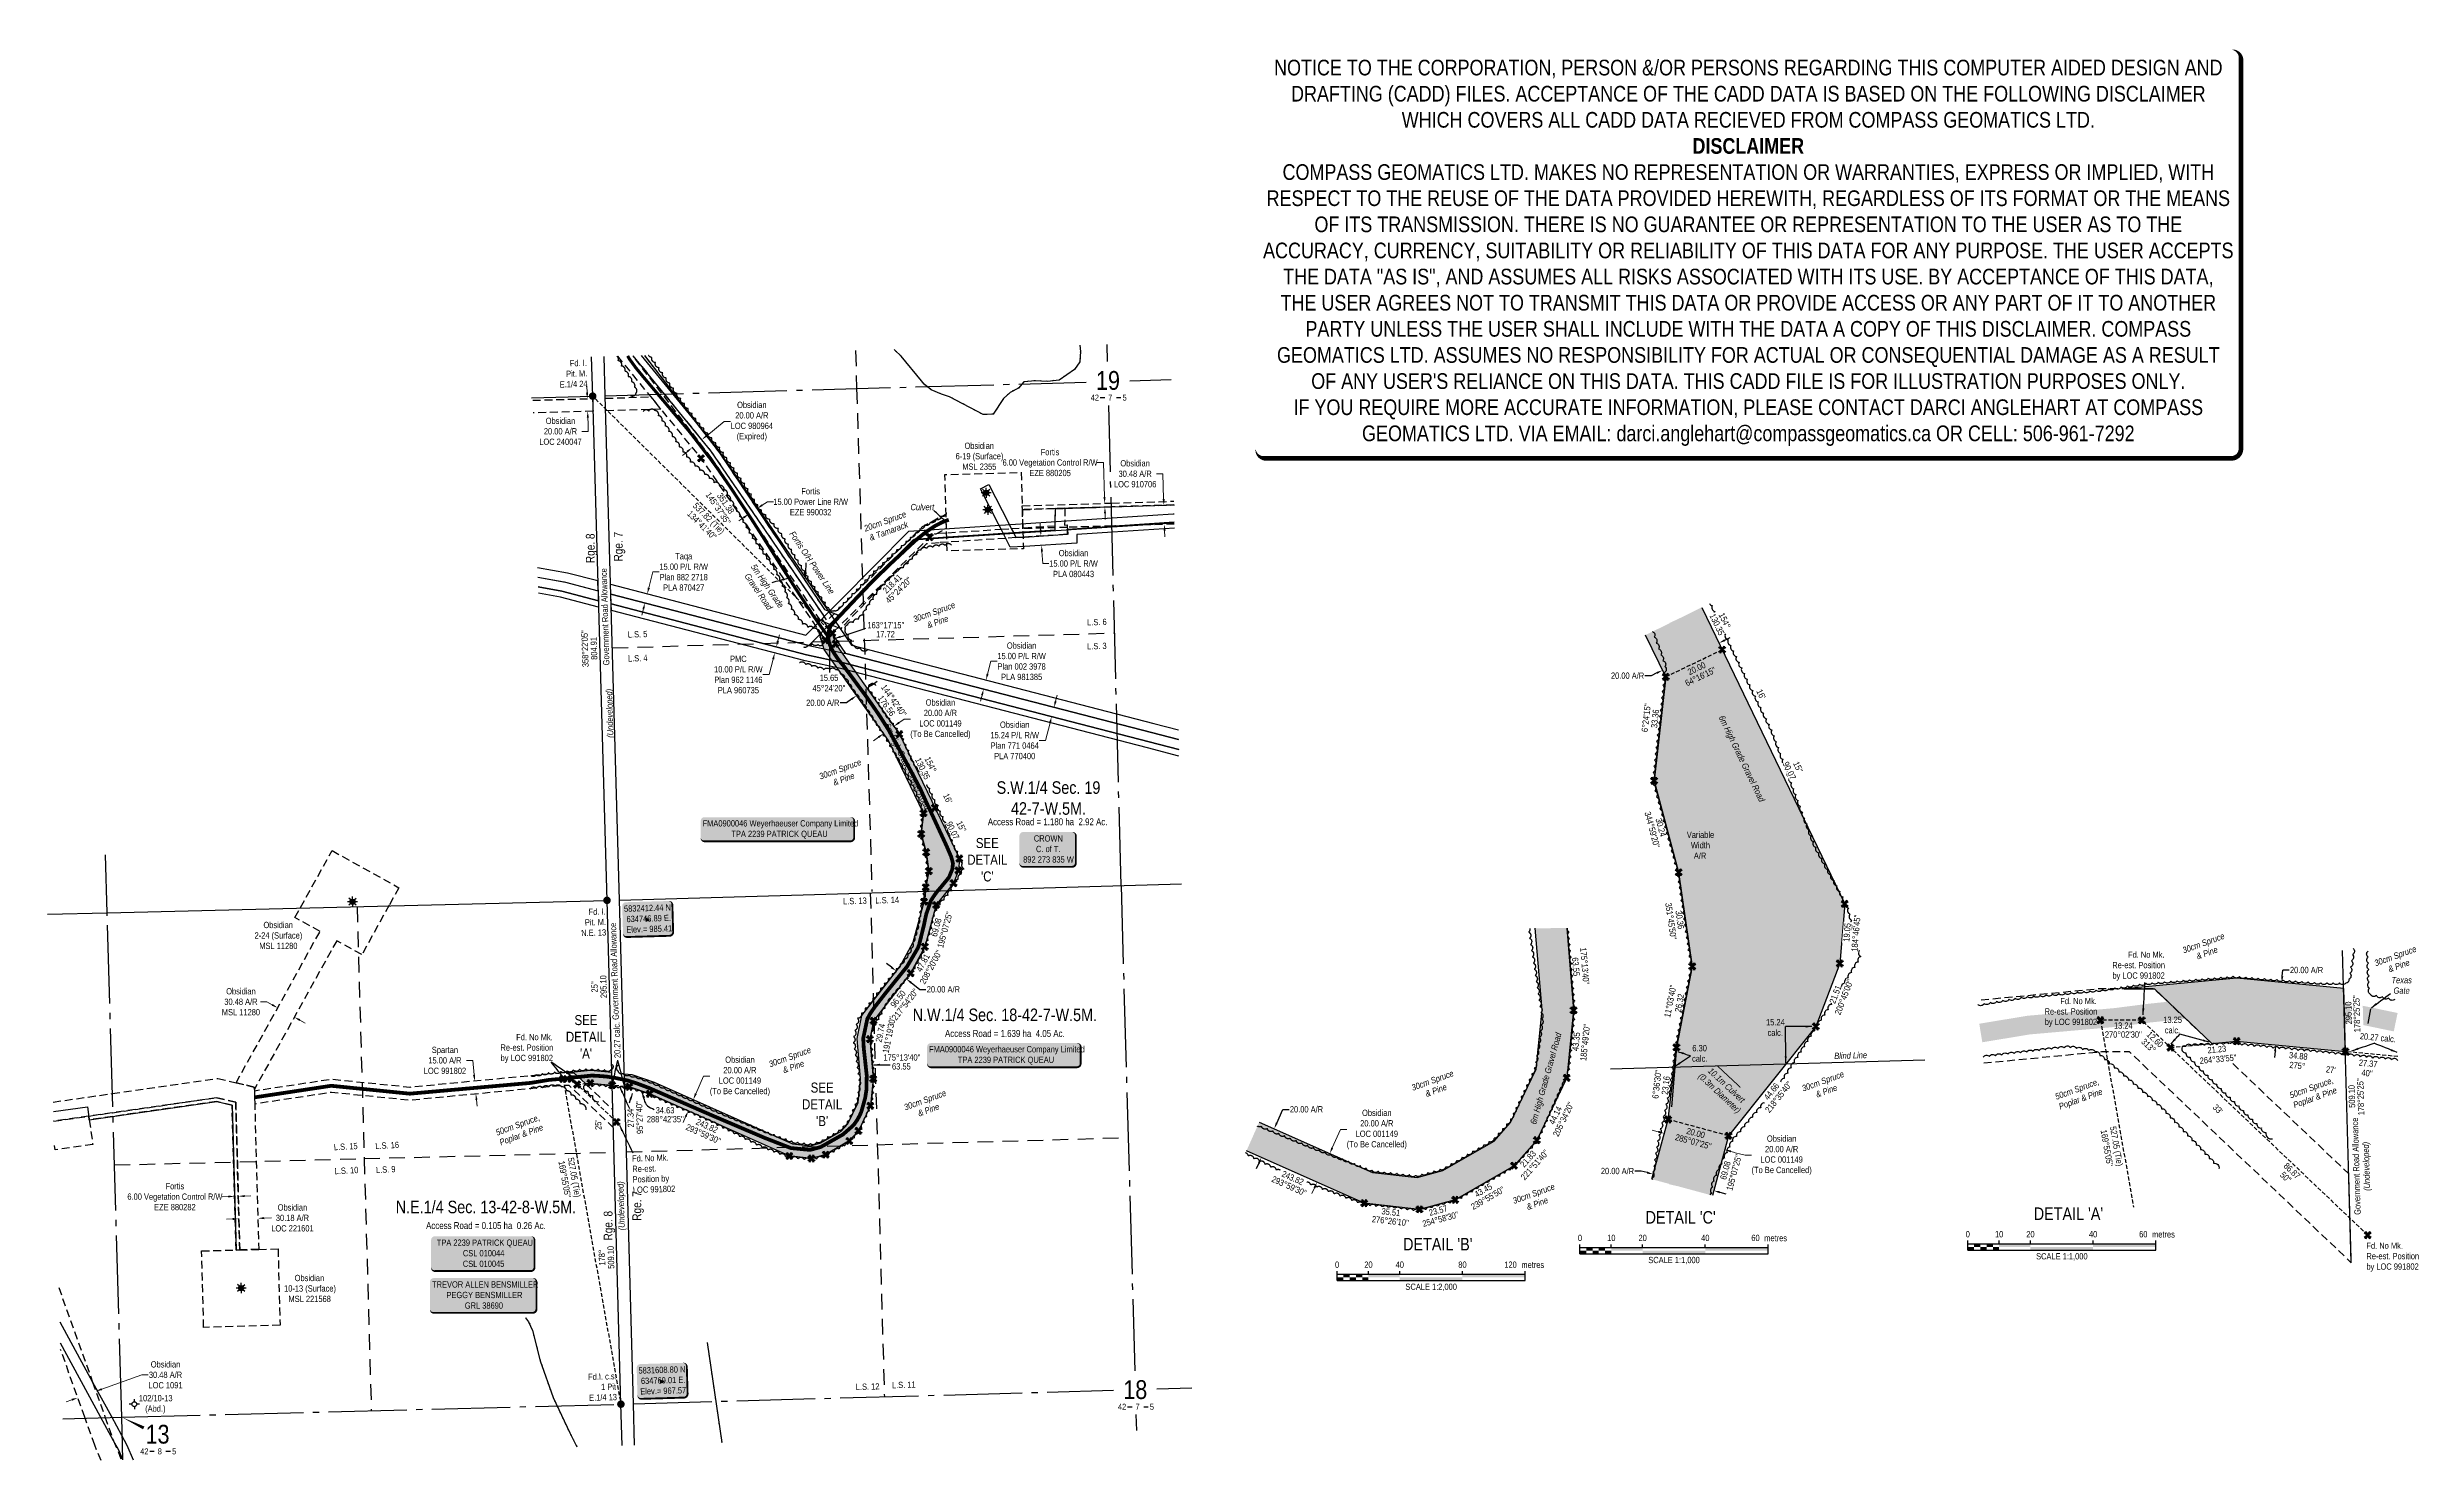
# Model space of a CAD drawing. Extents: x 633854 to 637633, y 5831519 to 5833773.
import ezdxf
from ezdxf.enums import TextEntityAlignment as Align

# ---------------------------------------------------------------- set-up
doc = ezdxf.new("R2010")
doc.units = 0
doc.header["$LTSCALE"] = 5
doc.header["$PDSIZE"] = 0.5
for name, pattern in [('0', [1, 1, 0]), ('foc-ACCESSROAD', [3.75, 2.5, -1.25]), ('foc-FLOWLINE', [3.75, 2.5, -1.25]), ('foc-LSD', [8, 5, -3]), ('foc-QUARTERLINE', [33, 25, -3, 2, -3]), ('foc-TIELINE', [1.875, 1.25, -0.625]), ('foc-TRAV', [1.875, 1.25, -0.625]), ('foc-WHEELTRACKS', [2, 0.4, -1.6])]:
    doc.linetypes.add(name, pattern=pattern)
doc.layers.get('Defpoints').update_dxf_attribs({"color": 9})
for name, color, linetype in [('10', 1, 'Continuous'), ('9', 3, 'Continuous'), ('AS-FENCE', 48, 'foc-FENCE'), ('AS-OWNER', 7, 'Continuous'), ('AS-POWER', 104, 'foc-POWER'), ('AS-POWER-T', 104, 'Continuous'), ('AS-ROADS', 254, 'Continuous'), ('C-AR', 13, 'foc-ACCESSROAD'), ('C-RW', 13, 'Continuous'), ('C-SYMBOL', 7, 'Continuous'), ('C-WS', 13, 'foc-ACCESSROAD'), ('C-WS-S', 13, 'Continuous'), ('D-TXT', 6, 'Continuous'), ('DETAIL-T', 7, 'Continuous'), ('F-AR', 190, 'foc-ACCESSROAD'), ('F-EZE', 190, 'foc-FLOWLINE'), ('F-RW', 190, 'Continuous'), ('F-WS-S', 190, 'Continuous'), ('L-AREAREQUIRED', 7, 'Continuous'), ('L-BD', 7, 'Continuous'), ('L-BD1', 253, 'Continuous'), ('L-MON', 1, 'Continuous'), ('L-ROAD-T', 7, 'Continuous'), ('L-SEC', 7, 'Continuous'), ('L-SECLBL', 7, 'Continuous'), ('L-SECQ', 8, 'foc-QUARTERLINE'), ('L-SECTION-LSD', 7, 'foc-LSD'), ('L-TIE', 7, 'foc-TIELINE'), ('oil_and_gas_wells_pt', 7, 'Continuous'), ('P-PROPOSED', 10, 'Continuous'), ('P-PROPOSED-H', 21, 'Continuous'), ('P-TRAV', 4, 'foc-TRAV'), ('P-TXT', 4, 'Continuous'), ('T-BUSH', 110, '0'), ('T-BUSH-T', 110, 'Continuous'), ('T-WATER-P3', 160, 'foc-WHEELTRACKS')]:
    doc.layers.add(name, color=color, linetype=linetype)
for name, color, linetype, lineweight in [('AS-GENERAL', 48, 'Continuous', 18), ('C-AR-T', 13, 'Continuous', 9), ('C-RW-T', 13, 'Continuous', 9), ('C-WS-T', 13, 'Continuous', 9), ('F-AR-T', 190, 'Continuous', 9), ('F-EZE-T', 190, 'Continuous', 9), ('F-RW-T', 190, 'Continuous', 9), ('T-TEXT', 48, 'Continuous', 18)]:
    doc.layers.add(name, color=color, linetype=linetype, lineweight=lineweight)
doc.layers.add('DISCLAIMER', color=7, linetype='Continuous', plot=False)
doc.styles.add('100L', font='ARIALN.TTF', dxfattribs={"height": 11})
doc.styles.add('175L', font='ARIALN.TTF', dxfattribs={"height": 20})
doc.styles.add('80', font='ARIALN.TTF', dxfattribs={"height": 10})
doc.styles.add('80CG', font='ARIALN.TTF', dxfattribs={"height": 10})
doc.styles.add('80L', font='ARIALN.TTF', dxfattribs={"height": 10})
doc.styles.add('80LS', font='ARIALNI.TTF', dxfattribs={"height": 10})
doc.styles.add('foc-LtypeFont', font='ARIALN.TTF', dxfattribs={"height": 7.35})
doc.styles.add('SIMPLEX', font='ARIALN.TTF')
doc.linetypes.add('foc-FENCE', pattern='A,10,-1,["X",foc-LtypeFont,S=0.2,R=0,X=-0.625,Y=-0.75],-1.24', length=12.24)
doc.linetypes.add('foc-POWER', pattern='A,6,-1,["P",foc-LtypeFont,S=0.2,R=0,X=-0.625,Y=-0.75],-1.24,4', length=12.24)
doc.linetypes.add('foc-TOPO-flowdirection-NOLINE', pattern='A,0,[">",foc-LtypeFont,S=0.3,R=0,X=0,Y=-0.945],-20,[">",foc-LtypeFont,S=0.3,R=0,X=0,Y=-0.945],0', length=20)
doc.dimstyles.new('Compass 5 000', dxfattribs={"dimscale": 5, "dimtxt": 9, "dimasz": 2, "dimexe": 0.2, "dimexo": 0.0625, "dimgap": 0.5, "dimtad": 0, "dimtih": 1, "dimtoh": 1, "dimzin": 0, "dimdsep": 46, "dimtxsty": '80CG', "dimcen": 0.1, "dimse1": 1, "dimse2": 1, "dimclrd": 256, "dimclrt": 256, "dimaunit": 1, "dimadec": 4, "dimazin": 0, "dimtfac": 0.06, "dimtofl": 0, "dimtmove": 0, "dimatfit": 1, "dimfxl": 0.2, "dimtolj": 1, "dimtzin": 0, "dimlwd": -1, "dimarcsym": 0})

msp = doc.modelspace()

# ---------------------------------------------------------------- texts
at = {"layer": 'AS-POWER-T', "insert": (635045.596, 5833002.575), "char_height": 9.99675, "attachment_point": 1, "rotation": 303.833895, "style": '80L'}
msp.add_mtext_dynamic_manual_height_columns('{\\fArial Narrow|b0|i1|c0|p34;Fortis O/H Power Line}', width=112.46455, gutter_width=49.984, heights=[0], dxfattribs=at)
at = {"layer": 'C-SYMBOL', "color": 3, "style": '175L'}
for s, p in [('N.W.1/4 Sec. 18-42-7-W.5M.', (635381.493, 5832213.833)), ('N.E.1/4 Sec. 13-42-8-W.5M.', (634553.735, 5831907.371))]:
    msp.add_text(s, height=20, dxfattribs=at).set_placement(p, align=Align.BOTTOM_CENTER)
at = {"layer": 'C-WS-T', "char_height": 9.99675, "attachment_point": 1, "style": '80L'}
for s, insert in [('\\pi17.57499;Obsidian\\P\\pi3.43906;6-19 (Surface)\\P\\pi14.04612;MSL 2355', (635299.519, 5833142.607)), ('\\pi17.57499;Obsidian\\P\\pi3.39474;2-24 (Surface)\\P\\pi10.90594;MSL 11280', (634181.242, 5832378.175)), ('\\pi17.57499;Obsidian\\P\\pi0.6637;10-13 (Surface)\\P\\pi7.69757;MSL 221568', (634231.055, 5831815.067))]:
    msp.add_mtext_dynamic_manual_height_columns(s, width=78.9693, gutter_width=49.984, heights=[0], dxfattribs=dict(at, insert=insert))
at = {"layer": 'D-TXT', "color": 3, "char_height": 13.9955, "attachment_point": 1, "rotation": 90, "style": '80L'}
for s, width, insert in [('Rge. 8', 46.65145, (634713.144, 5832950.413)), ('Rge. 7', 46.61326, (634757.802, 5832952.978)), ('Rge. 7', 46.61326, (634787.399, 5831901.457)), ('Rge. 8', 46.65145, (634741.545, 5831869.892))]:
    msp.add_mtext_dynamic_manual_height_columns(s, width=width, gutter_width=47.485, heights=[0], dxfattribs=dict(at, insert=insert))
at = {"layer": 'DETAIL-T', "color": 3, "attachment_point": 5, "style": '80CG'}
for s, insert, char_height, width in [("SEE\\PDETAIL\\P'A'", (634713.323, 5832194.842), 15.9948, 63.61546), ("SEE\\PDETAIL\\P'B'", (635090.005, 5832087.146), 15.9948, 63.61546), ("DETAIL 'C'", (636459.509, 5831906.707), 19.9935, 223.78532), ("DETAIL 'A'", (637078.108, 5831912.635), 19.9935, 223.78532), ("DETAIL 'B'", (636072.093, 5831864.051), 19.9935, 223.78532)]:
    msp.add_mtext(s, dxfattribs=dict(at, insert=insert, char_height=char_height, width=width))
at = {"layer": 'F-WS-S', "insert": (634009.801, 5831623.477), "char_height": 9.99675, "attachment_point": 1, "style": '80L'}
msp.add_mtext_dynamic_manual_height_columns('\\pi-9.60922;102/10-13\\P\\pi0.39435;(Abd.)', width=30.58802, gutter_width=49.984, heights=[0], dxfattribs=at)
at = {"layer": 'L-AREAREQUIRED', "color": 5, "style": '100L'}
for s, p in [('Access Road = 1.639 ha  4.05 Ac.', (635381.493, 5832191.333)), ('Access Road = 0.105 ha  0.26 Ac.', (634553.735, 5831884.871))]:
    msp.add_text(s, height=11, dxfattribs=at).set_placement(p, align=Align.BOTTOM_CENTER)
at = {"layer": 'L-BD', "style": '80L'}
for s, height, rotation, p in [('537.82 (Tie)', 9.99675, 315.3049, (634908.4, 5833020.943)), ("134°41'40''", 9.99675, 315.3049, (634898.38, 5833010.817)), ("25''", 9.9968, 91.5796, (634726.898, 5832274.413)), ('295.10', 9.9968, 91.5796, (634741.138, 5832274.805)), ("25'", 9.9968, 91.5796, (634732.974, 5832054.096))]:
    msp.add_text(s, height=height, rotation=rotation, dxfattribs=at).set_placement(p, align=Align.MIDDLE)
at = {"layer": 'L-BD', "linetype": 'Continuous', "style": '80L'}
for s, height, rotation, p in [("145°37'35''", 9.99675, 304.3732, (634924.386, 5833037.681)), ('351.38', 9.9968, 304.3732, (634936.144, 5833045.724)), ('218.41', 9.9968, 44.5947, (635201.944, 5832917.487)), ("45°24'20''", 9.9968, 44.5947, (635211.945, 5832907.343)), ("358°22'05''", 9.99675, 91.6313, (634711.705, 5832813.928)), ('804.91', 9.9968, 91.6313, (634725.944, 5832814.333))]:
    msp.add_text(s, height=height, rotation=rotation, dxfattribs=at).set_placement(p, align=Align.MIDDLE)
msp.add_text("27'", height=9.9968, rotation=354.53901, dxfattribs=at).set_placement((637488.36, 5832138.133))
at = {"layer": 'L-BD', "insert": (635074.599, 5832772.528), "char_height": 9.99675, "attachment_point": 1, "style": '80L'}
msp.add_mtext_dynamic_manual_height_columns("\\pi11.48215;15.65\\P\\pi0.11476;45°24'20''", width=49.92007, gutter_width=49.984, heights=[0], dxfattribs=at)
at = {"layer": 'L-BD', "insert": (634758.565, 5832160.51), "char_height": 9.99675, "attachment_point": 1, "rotation": 91.579645, "style": '80L'}
msp.add_mtext_dynamic_manual_height_columns('\\pi0.21023;20.27 calc.', width=54.51612, gutter_width=49.984, heights=[0], dxfattribs=at)
at = {"layer": 'L-BD', "linetype": 'Continuous', "char_height": 9.99675, "attachment_point": 1, "style": '80L'}
for s, width, insert in [('\\pi0.6637;15.24\\P\\pi3.03333;calc.', 28.19452, (636595.05, 5832223.036)), ('\\pi0.6637;13.25\\P\\pi3.07765;calc.', 28.28317, (637228.66, 5832227.01)), ('\\pi0.67734;6.30\\P\\pi0.2716;calc.', 22.67108, (636477.462, 5832181.725))]:
    msp.add_mtext_dynamic_manual_height_columns(s, width=width, gutter_width=49.984, heights=[0], dxfattribs=dict(at, insert=insert))
at = {"layer": 'L-BD', "char_height": 9.99675, "width": 61.15107, "attachment_point": 1, "rotation": 280.081279, "line_spacing_factor": 0.934195, "style": '80L'}
for insert in [(637153.909, 5832053.105), (634693.939, 5832003.35)]:
    msp.add_mtext("\\pi0.27842;527.05 (Tie) \\P\\pi3.0947;169°55'05''", dxfattribs=dict(at, insert=insert))
at = {"layer": 'L-BD1', "linetype": 'Continuous', "style": '80L'}
for s, height, rotation, p in [("64°16'15''", 9.9968, 25.7296, (636491.107, 5832769.626)), ('20.00', 9.9968, 25.7296, (636484.923, 5832782.459)), ("6°24'15''", 9.9968, 83.5963, (636404.428, 5832703.766)), ('33.36', 9.9968, 83.5963, (636418.584, 5832702.177)), ("344°59'20''", 9.99675, 285.0109, (636414.204, 5832525.19)), ('30.24', 9.9968, 285.0109, (636427.963, 5832528.879)), ("11°03'40''", 9.9968, 78.9386, (636442.837, 5832251.697)), ('26.32', 9.9968, 78.9386, (636457.553, 5832248.82)), ("6°36'30''", 9.9968, 83.3914, (636421.477, 5832118.962)), ('23.16', 9.9968, 83.3914, (636435.628, 5832117.323)), ('20.00', 9.9968, 344.876, (636483.437, 5832041.292))]:
    msp.add_text(s, height=height, rotation=rotation, dxfattribs=at).set_placement(p, align=Align.MIDDLE)
at = {"layer": 'L-BD1', "style": '80L'}
for s, height, rotation, p in [('176.56', 9.9968, 305.2893, (635192.794, 5832722.907)), ("144°42'40''", 9.99675, 305.2893, (635204.422, 5832731.136)), ("195°07'25''", 9.99675, 74.876, (635285.747, 5832365.581)), ("351°45'50''", 9.99675, 278.2366, (636444.102, 5832379.428)), ('30.36', 9.9968, 278.2366, (636458.201, 5832381.469)), ('69.08', 9.9968, 74.876, (635271.995, 5832369.297)), ('47.81', 9.9968, 61.6671, (635250.837, 5832312.9)), ("208°20'00''", 9.99675, 61.6671, (635263.376, 5832306.14)), ('63.55', 9.9968, 274.7721, (636292.319, 5832306.572)), ("175°13'40''", 9.99675, 274.7721, (636306.515, 5832307.757)), ('96.50', 9.9968, 52.0939, (635211.108, 5832255.194)), ("217°54'20''", 9.99675, 52.0939, (635222.348, 5832246.442)), ('29.74', 9.9968, 78.6745, (635182.848, 5832200.864)), ("191°19'30''", 9.99675, 78.6745, (635196.816, 5832198.067)), ("185°49'20''", 9.99675, 84.1774, (636306.929, 5832185.745)), ('43.35', 9.9968, 84.1774, (636292.757, 5832187.19)), ("205°34'20''", 9.99675, 64.4273, (636272.455, 5832063.388)), ("293°59'30''", 9.99675, 336.0085, (634900.472, 5832039.723)), ('243.82', 9.9968, 336.0085, (634906.264, 5832052.738)), ('44.14', 9.9968, 64.4273, (636259.605, 5832069.537))]:
    msp.add_text(s, height=height, rotation=rotation, dxfattribs=at).set_placement(p, align=Align.MIDDLE)
at = {"layer": 'L-BD1', "char_height": 9.99675, "width": 56.28908, "attachment_point": 1, "style": '80L'}
for s, insert, line_spacing_factor in [("\\pi0.6637;163°17'15'' \\P\\pi14.73144;17.72", (635161.439, 5832856.446), 0.860116), ("\\pi14.71098;13.24\\P\\pi0.21023;270°02'30''", (637135.978, 5832217.758), 0.855), ("\\pi0.6637;175°13'40'' \\P\\pi14.25751;63.55", (635187.204, 5832166.882), 0.855), ("\\pi14.31547;34.63 \\P\\pi0.21023;288°42'35''", (634810.199, 5832082.655), 0.855)]:
    msp.add_mtext(s, dxfattribs=dict(at, insert=insert, line_spacing_factor=line_spacing_factor))
at = {"layer": 'L-BD1', "char_height": 9.99675, "attachment_point": 1, "rotation": 316.436545, "line_spacing_factor": 0.855, "style": '80L'}
for s, insert, width in [('\\pi14.71098;12.60\\P\\pi16.49075;313°', (637198.116, 5832214.727), 56.28908), ("\\pi0.27842;33'", (637314.062, 5832088.481), 14.46774), ("\\pi0.27842;86.87\\P\\pi6.05417;50''", (637427.034, 5831995.097), 28.21498)]:
    msp.add_mtext(s, dxfattribs=dict(at, insert=insert, width=width))
at = {"layer": 'L-BD1', "linetype": 'Continuous', "insert": (634780.196, 5832038.958), "char_height": 9.99675, "width": 49.92007, "attachment_point": 1, "rotation": 91.576233, "line_spacing_factor": 0.855, "style": '80L'}
msp.add_mtext("\\pi11.07301;27.34 \\P\\pi0.27842;95°27'40''", dxfattribs=at)
at = {"layer": 'L-MON', "char_height": 9.99675, "attachment_point": 1, "style": '80L'}
for s, width, insert, rotation in [('\\pi18.08867;Fd. I. \\P\\pi11.65147;Pit. M.\\P\\pi1.05464;E.1/4 24', 42.24862, (634669.32, 5833273.624), 1.629063), ('\\pi18.08867;Fd. I. \\P\\pi11.65147;Pit. M.\\P\\pi5.45294;N.E. 13', 42.24862, (634699.228, 5832398.495), 1.629063), ('Fd. No Mk.\\PRe-est. Position by LOC 991802', 80.13536, (634786.593, 5832005.614), 1.638764), ('\\pi1.06146;Fd.I. c.s. \\P\\pi21.42319;1 Pit\\P\\pi1.83201;E.1/4 13', 43.04645, (634715.401, 5831657.291), 1.629063)]:
    msp.add_mtext_dynamic_manual_height_columns(s, width=width, gutter_width=49.984, heights=[0], dxfattribs=dict(at, insert=insert, rotation=rotation))
for s, gutter_width, insert in [('\\pi26.07379;Fd. No Mk.\\P\\pi0.97963;Re-est. Position \\P\\pi1.24557;by LOC 991802', 249.919, (637146.992, 5832330.877)), ('\\pi26.07379;Fd. No Mk.\\P\\pi0.97963;Re-est. Position \\P\\pi1.24557;by LOC 991802', 249.919, (637039.001, 5832256.935)), ('\\pi26.07379;Fd. No Mk.\\P\\pi0.97963;Re-est. Position \\P\\pi1.24557;by LOC 991802', 49.984, (634575.948, 5832199.39)), ('Fd. No Mk.\\PRe-est. Position \\Pby LOC 991802', 249.919, (637553.373, 5831866.623))]:
    msp.add_mtext_dynamic_manual_height_columns(s, width=80.13536, gutter_width=gutter_width, heights=[0], dxfattribs=dict(at, insert=insert))
at = {"layer": 'L-ROAD-T', "style": '80L'}
for height, rotation, p in [(9.99675, 91.627214, (634743.57, 5832864.827)), (10, 91.655171, (634758.488, 5832299.247)), (10, 91.655171, (637537.064, 5831988.323))]:
    msp.add_text('Government Road Allowance', height=height, rotation=rotation, dxfattribs=at).set_placement(p, align=Align.MIDDLE_CENTER)
at = {"layer": 'L-SEC', "insert": (636701.308, 5832169.219), "char_height": 9.99675, "attachment_point": 1, "rotation": 1.64991, "style": '80L'}
msp.add_mtext_dynamic_manual_height_columns('\\pi2.99624;{\\fArial Narrow|b0|i1|c0|p34;Blind Line}', width=55.50573, gutter_width=49.984, heights=[0], dxfattribs=at)
at = {"layer": 'P-TXT', "insert": (636469.176, 5832522.059), "char_height": 9.99675, "attachment_point": 1, "style": '80L'}
msp.add_mtext_dynamic_manual_height_columns('\\pi0.07726;Variable \\P\\pi6.64402;Width\\P\\pi11.34236;A/R', width=41.61445, gutter_width=49.984, heights=[0], dxfattribs=at)
at = {"layer": 'T-BUSH-T', "linetype": 'Continuous', "char_height": 9.99675, "attachment_point": 2, "rotation": 20, "style": '80LS'}
for s, insert, width in [('20cm Spruce \\P& Tamarack', (635188.697, 5833021.948), 67.28824), ('30cm Spruce \\P& Pine', (635266.923, 5832877.181), 67.28824), ('30cm Spruce \\P& Pine', (635117.1, 5832626.419), 67.28824), ('30cm Spruce \\P& Pine', (637291.737, 5832349.103), 67.28824), ('30cm Spruce \\P& Pine', (637597.808, 5832328.499), 67.28824), ('30cm Spruce \\P& Pine', (635036.859, 5832167.456), 67.28824), ('30cm Spruce \\P& Pine', (636061.92, 5832129.949), 67.28824), ('30cm Spruce \\P& Pine', (635252.388, 5832098.656), 67.28824), ('50cm Spruce,\\PPoplar & Pine', (637090.093, 5832116.12), 69.83857), ('50cm Spruce,\\PPoplar & Pine', (634602.721, 5832058.963), 69.83857)]:
    msp.add_mtext(s, dxfattribs=dict(at, insert=insert, width=width))
at = {"layer": 'T-TEXT', "style": '80LS'}
for height, rotation, p in [(9.99675, 91.627214, (634751.03, 5832710.751)), (10, 91.655171, (637553.208, 5831988.091)), (10, 91.655171, (634769.135, 5831925.204))]:
    msp.add_text('(Undeveloped)', height=height, rotation=rotation, dxfattribs=at).set_placement(p, align=Align.MIDDLE_CENTER)
at = {"layer": 'T-TEXT', "linetype": 'Continuous', "char_height": 9.99675, "attachment_point": 1, "style": '80L'}
for s, width, insert in [('\\pi0.56823;{\\fArial Narrow|b0|i1|c0|p34;Culvert}', 36.81382, (635230.459, 5833044.828)), ('\\pi0.76258;{\\fArial Narrow|b0|i1|c0|p34;Texas \\P\\pi3.91299;Gate}', 31.2631, (637592.707, 5832290.221))]:
    msp.add_mtext_dynamic_manual_height_columns(s, width=width, gutter_width=49.984, heights=[0], dxfattribs=dict(at, insert=insert))
at = {"layer": 'T-TEXT', "char_height": 9.99675, "attachment_point": 1, "style": '80L'}
for s, width, gutter_width, insert, rotation in [('\\pi0.4489;{\\fArial Narrow|b0|i1|c0|p34;5m High Grade \\P\\pi6.86564;Gravel Road}', 77.4691, 49.984, (634983.779, 5832950.469), 304.373194), ('\\pi0.52732;{\\fArial Narrow|b0|i1|c0|p34;6m High Grade Gravel Road}', 145.78934, 249.919, (636528.615, 5832709.201), 295.729563), ('\\pi0.52732;{\\fArial Narrow|b0|i1|c0|p34;6m High Grade Gravel Road}', 145.78934, 49.984, (635197.707, 5832696.892), 295.729563), ('\\pi0.52732;{\\fArial Narrow|b0|i1|c0|p34;6m High Grade Gravel Road}', 145.78934, 249.919, (636218.977, 5832056.562), 74.245184)]:
    msp.add_mtext_dynamic_manual_height_columns(s, width=width, gutter_width=gutter_width, heights=[0], dxfattribs=dict(at, insert=insert, rotation=rotation))
at = {"layer": 'T-TEXT', "linetype": 'Continuous', "insert": (636504.708, 5832150.596), "char_height": 9.99675, "attachment_point": 1, "rotation": 316.946937, "style": '80L'}
msp.add_mtext_dynamic_manual_height_columns('\\pi6.0644;{\\fArial Narrow|b0|i1|c0|p34;10.1m Culvert\\P\\pi0.53414;(0.3m Diameter)}', width=82.16062, gutter_width=49.984, heights=[0], dxfattribs=at)

# ---------------------------------------------------------------- blocks, each defined once
blk = doc.blocks.new('L-SECLBL')
at = {"layer": '9', "color": 7}
for p, q in [((-5.1, -27.8), (-12.3, -27.8)), ((20.7, -27.8), (13.5, -27.8))]:
    blk.add_line(p, q, dxfattribs=at)
at = {"layer": '10', "color": 2, "style": 'SIMPLEX'}
blk.add_attdef('SEC', text='', height=30, dxfattribs=at).set_placement((0, 0), align=Align.MIDDLE)
at = {"layer": '10', "color": 5, "style": '80L'}
blk.add_attdef('TWP', text='', height=9.5, dxfattribs=at).set_placement((-14.4, -27.4), align=Align.MIDDLE_RIGHT)
blk.add_attdef('RGE', text='', height=9.5, dxfattribs=at).set_placement((3.6, -27.4), align=Align.MIDDLE_CENTER)
blk.add_attdef('MER', text='', height=9.5, dxfattribs=at).set_placement((23.2, -27.4), align=Align.MIDDLE_LEFT)
blk = doc.blocks.new('*D528')
at = {"layer": 'C-AR-T', "transparency": 16777216}
for p, q in [((634715.1, 5833222.6), (634714.8, 5833232.6)), ((634706.9, 5833160.6), (634716.9, 5833160.6)), ((634716.3, 5833182.6), (634716.6, 5833172.6)), ((634716.9, 5833160.6), (634716.6, 5833172.6))]:
    blk.add_line(p, q, dxfattribs=at)
for points in [[(634716.8, 5833222.6), (634713.4, 5833222.5), (634715.4, 5833212.6)], [(634717.9, 5833182.6), (634714.6, 5833182.6), (634716, 5833192.6)]]:
    blk.add_solid(points, dxfattribs=at)
at = {"layer": 'Defpoints', "color": 0, "transparency": 16777216}
for p in [(634670.7, 5833211.3), (634671.2, 5833191.3), (634716, 5833192.6)]:
    blk.add_point(p, dxfattribs=at)
at = {"layer": 'C-AR-T', "transparency": 16777216, "insert": (634672.6, 5833160.6), "char_height": 10, "attachment_point": 5, "style": '80CG'}
blk.add_mtext('\\A1;Obsidian\\P20.00 A/R\\PLOC 240047', dxfattribs=at)
blk = doc.blocks.new('*D529')
at = {"layer": 'C-AR-T', "transparency": 16777216}
for p, q in [((635633.6, 5833092.9), (635623.6, 5833092.9)), ((635634.8, 5833052.7), (635633.6, 5833092.9)), ((635636.3, 5833002.2), (635636.6, 5832992.2))]:
    blk.add_line(p, q, dxfattribs=at)
for points in [[(635636.5, 5833052.7), (635633.1, 5833052.6), (635635.1, 5833042.7)], [(635638, 5833002.2), (635634.7, 5833002.1), (635636, 5833012.2)]]:
    blk.add_solid(points, dxfattribs=at)
at = {"layer": 'Defpoints', "color": 0, "transparency": 16777216}
for p in [(635582.2, 5833041), (635635.1, 5833042.7), (635583.1, 5833010.6)]:
    blk.add_point(p, dxfattribs=at)
at = {"layer": 'C-AR-T', "transparency": 16777216, "insert": (635589.3, 5833092.9), "char_height": 10, "attachment_point": 5, "style": '80CG'}
blk.add_mtext('\\A1;Obsidian\\P30.48 A/R\\PLOC 910706', dxfattribs=at)
blk = doc.blocks.new('*D530')
at = {"layer": 'C-RW-T', "transparency": 16777216}
for p, q in [((635438.4, 5833003.6), (635437.8, 5833013.6)), ((635440.6, 5832968.9), (635441.9, 5832949.7)), ((635441.9, 5832949.7), (635451.9, 5832949.7))]:
    blk.add_line(p, q, dxfattribs=at)
for points in [[(635440.1, 5833003.7), (635436.8, 5833003.5), (635439.1, 5832993.6)], [(635442.3, 5832969), (635439, 5832968.7), (635440, 5832978.8)]]:
    blk.add_solid(points, dxfattribs=at)
at = {"layer": 'Defpoints', "color": 0, "transparency": 16777216}
for p in [(635435.5, 5832993.4), (635436.5, 5832978.6), (635440, 5832978.8)]:
    blk.add_point(p, dxfattribs=at)
at = {"layer": 'C-RW-T', "transparency": 16777216, "insert": (635491, 5832949.7), "char_height": 10, "attachment_point": 5, "style": '80CG'}
blk.add_mtext('\\A1;Obsidian\\P15.00 P/L R/W\\PPLA 080443', dxfattribs=at)
blk = doc.blocks.new('*D531')
at = {"layer": 'C-RW-T', "transparency": 16777216}
for p, q in [((635462.5, 5832730), (635465, 5832739.6)), ((635453.6, 5832695.8), (635446.3, 5832667.6)), ((635446.3, 5832667.6), (635436.3, 5832667.6))]:
    blk.add_line(p, q, dxfattribs=at)
for points in [[(635452, 5832696.2), (635455.2, 5832695.4), (635456.1, 5832705.5)], [(635460.8, 5832730.4), (635464.1, 5832729.5), (635459.9, 5832720.3)]]:
    blk.add_solid(points, dxfattribs=at)
at = {"layer": 'Defpoints', "color": 0, "transparency": 16777216}
for p in [(635326.5, 5832739.1), (635330.3, 5832753.8), (635456.1, 5832705.5)]:
    blk.add_point(p, dxfattribs=at)
at = {"layer": 'C-RW-T', "transparency": 16777216, "insert": (635397.2, 5832667.6), "char_height": 10, "attachment_point": 5, "style": '80CG'}
blk.add_mtext('\\A1;Obsidian\\P15.24 P/L R/W\\PPlan 771 0464\\PPLA 770400', dxfattribs=at)
blk = doc.blocks.new('*D532')
at = {"layer": 'C-RW-T', "transparency": 16777216}
for p, q in [((635353.9, 5832773.5), (635359.2, 5832793.8)), ((635359.2, 5832793.8), (635369.2, 5832793.8)), ((635345.1, 5832739.7), (635342.6, 5832730))]:
    blk.add_line(p, q, dxfattribs=at)
for points in [[(635352.3, 5832774), (635355.5, 5832773.1), (635351.4, 5832763.9)], [(635343.5, 5832740.1), (635346.7, 5832739.3), (635347.6, 5832749.4)]]:
    blk.add_solid(points, dxfattribs=at)
at = {"layer": 'Defpoints', "color": 0, "transparency": 16777216}
for p in [(635331.4, 5832753.6), (635335.2, 5832768.1), (635351.4, 5832763.9)]:
    blk.add_point(p, dxfattribs=at)
at = {"layer": 'C-RW-T', "transparency": 16777216, "insert": (635408.2, 5832793.8), "char_height": 10, "attachment_point": 5, "style": '80CG'}
blk.add_mtext('\\A1;Obsidian\\P15.00 P/L R/W\\PPlan 002 3978\\PPLA 981385', dxfattribs=at)
blk = doc.blocks.new('*D533')
at = {"layer": 'Defpoints', "color": 0, "transparency": 16777216}
for p in [(634985.9, 5833037.2), (635007.3, 5832978.3), (635019.8, 5832986.7)]:
    blk.add_point(p, dxfattribs=at)
at = {"layer": 'F-EZE-T', "transparency": 16777216}
for p, q in [((634994.3, 5833042.8), (635002.6, 5833048.3)), ((635002.6, 5833048.3), (635012.6, 5833048.3)), ((634965.2, 5833023.3), (634956.9, 5833017.7))]:
    blk.add_line(p, q, dxfattribs=at)
for points in [[(634993.3, 5833044.1), (634995.2, 5833041.4), (634985.9, 5833037.2)], [(634964.2, 5833024.6), (634966.1, 5833021.9), (634973.5, 5833028.8)]]:
    blk.add_solid(points, dxfattribs=at)
at = {"layer": 'F-EZE-T', "transparency": 16777216, "insert": (635071.7, 5833048.3), "char_height": 10, "attachment_point": 5, "style": '80CG'}
blk.add_mtext('\\A1;Fortis\\P15.00 Power Line R/W\\PEZE 990032', dxfattribs=at)
blk = doc.blocks.new('*D534')
at = {"layer": 'Defpoints', "color": 0, "transparency": 16777216}
for p in [(635506.3, 5833044.7), (635506.5, 5833038.7), (635540.8, 5833045.8)]:
    blk.add_point(p, dxfattribs=at)
at = {"layer": 'F-EZE-T', "transparency": 16777216}
for p, q in [((635538.8, 5833110.8), (635528.8, 5833110.8)), ((635540.5, 5833055.8), (635538.8, 5833110.8)), ((635541.3, 5833029.8), (635541.6, 5833019.8))]:
    blk.add_line(p, q, dxfattribs=at)
for points in [[(635542.1, 5833055.8), (635538.8, 5833055.7), (635540.8, 5833045.8)], [(635542.9, 5833029.8), (635539.6, 5833029.7), (635541, 5833039.8)]]:
    blk.add_solid(points, dxfattribs=at)
at = {"layer": 'F-EZE-T', "transparency": 16777216, "insert": (635453.6, 5833110.8), "char_height": 10, "attachment_point": 5, "style": '80CG'}
blk.add_mtext('\\A1;Fortis\\P6.00 Vegetation Control R/W\\PEZE 880205', dxfattribs=at)
blk = doc.blocks.new('*D535')
at = {"layer": 'Defpoints', "color": 0, "transparency": 16777216}
for p in [(634811.1, 5832901.5), (634889.3, 5832865.7), (634893, 5832880.3)]:
    blk.add_point(p, dxfattribs=at)
at = {"layer": 'F-RW-T', "transparency": 16777216}
for p, q in [((634813.7, 5832911.1), (634820.2, 5832936.3)), ((634820.2, 5832936.3), (634830.2, 5832936.3)), ((634804.9, 5832877.3), (634802.4, 5832867.6))]:
    blk.add_line(p, q, dxfattribs=at)
for points in [[(634803.3, 5832877.7), (634806.5, 5832876.8), (634807.4, 5832886.9)], [(634812, 5832911.6), (634815.3, 5832910.7), (634811.1, 5832901.5)]]:
    blk.add_solid(points, dxfattribs=at)
at = {"layer": 'F-RW-T', "transparency": 16777216, "insert": (634869.2, 5832936.3), "char_height": 10, "attachment_point": 5, "style": '80CG'}
blk.add_mtext('\\A1;Taqa\\P15.00 P/L R/W\\PPlan 882 2718\\PPLA 870427', dxfattribs=at)
blk = doc.blocks.new('*D536')
at = {"layer": 'Defpoints', "color": 0, "transparency": 16777216}
for p in [(635017, 5832816.7), (635014.4, 5832807.1), (635014.5, 5832807)]:
    blk.add_point(p, dxfattribs=at)
at = {"layer": 'F-RW-T', "transparency": 16777216}
for p, q in [((635019.4, 5832826.4), (635021.9, 5832836.1)), ((635005.5, 5832772.6), (634995.5, 5832772.6)), ((635011.9, 5832797.4), (635005.5, 5832772.6))]:
    blk.add_line(p, q, dxfattribs=at)
for points in [[(635017.8, 5832826.8), (635021, 5832826), (635016.9, 5832816.7)], [(635010.3, 5832797.8), (635013.5, 5832797), (635014.4, 5832807.1)]]:
    blk.add_solid(points, dxfattribs=at)
at = {"layer": 'F-RW-T', "transparency": 16777216, "insert": (634956.4, 5832772.6), "char_height": 10, "attachment_point": 5, "style": '80CG'}
blk.add_mtext('\\A1;PMC\\P10.00 P/L R/W\\PPlan 962 1146\\PPLA 960735', dxfattribs=at)
blk = doc.blocks.new('*U527')
h = blk.add_hatch(color=255)
edge = h.paths.add_edge_path()
edge.add_line((-39, -28.5), (39, -28.5))
edge.add_arc((39, -22.5), 6, 270, 360)
edge.add_line((45, -22.5), (45, 21))
edge.add_arc((39, 21), 6, 0, 90)
edge.add_line((39, 27), (-39, 27))
edge.add_arc((-39, 21), 6, 90, 180)
edge.add_line((-45, 21), (-45, -22.5))
edge.add_arc((-39, -22.5), 6, 180, 270)
at = {"color": 14, "flags": 128}
blk.add_lwpolyline([(-39, -28.5, 3, 3, 0), (39, -28.5, 3, 3, 0.414214), (45, -22.5, 3, 3, 0), (45, 21, 3, 0, 0.414214), (39, 27, 0, 0, 0), (-39, 27, 0, 0, 0.414214), (-45, 21, 0, 0, 0), (-45, -22.5, 0, 3, 0.414214)], format="xyseb", close=True, dxfattribs=at)
at = {"color": 14, "style": '80'}
blk.add_attdef('ENTER_TEXT_001', (-26.8, -4.9), '', height=10, dxfattribs=at)
blk = doc.blocks.new('*U526')
h = blk.add_hatch(color=255)
edge = h.paths.add_edge_path()
edge.add_line((-116.5, -20), (116.5, -20))
edge.add_arc((116.5, -14), 6, 270, 360)
edge.add_line((122.5, -14), (122.5, 12.5))
edge.add_arc((116.5, 12.5), 6, 0, 90)
edge.add_line((116.5, 18.5), (-116.5, 18.5))
edge.add_arc((-116.5, 12.5), 6, 90, 180)
edge.add_line((-122.5, 12.5), (-122.5, -14))
edge.add_arc((-116.5, -14), 6, 180, 270)
at = {"color": 44, "flags": 128}
blk.add_lwpolyline([(-116.5, -20, 3, 3, 0), (116.5, -20, 3, 3, 0.414214), (122.5, -14, 3, 3, 0), (122.5, 12.5, 3, 0, 0.414214), (116.5, 18.5, 0, 0, 0), (-116.5, 18.5, 0, 0, 0.414214), (-122.5, 12.5, 0, 0, 0), (-122.5, -14, 0, 3, 0.414214)], format="xyseb", close=True, dxfattribs=at)
at = {"color": 44, "style": '80'}
blk.add_attdef('ENTER_TEXT_001', (-36, -5), '', height=10, dxfattribs=at)
blk = doc.blocks.new('GAS')
h = blk.add_hatch(color=255)
h.dxf.hatch_style = 1
edge = h.paths.add_edge_path()
edge.add_arc((0, 0), 0.9, 0, 360)
for p, q in [((-0.81, 0), (-1.62, 0)), ((-0.57, 0.57), (-1.14, 1.14)), ((0, 0.81), (0, 1.62)), ((0.57, 0.57), (1.14, 1.14)), ((1.62, 0), (0.81, 0)), ((-0.57, -0.57), (-1.14, -1.14)), ((0, -0.81), (0, -1.62)), ((1.14, -1.14), (0.57, -0.57))]:
    blk.add_line(p, q)
blk.add_circle((0, 0), 0.8)
blk = doc.blocks.new('fdia')
at = {"color": 255, "const_width": 1}
blk.add_lwpolyline([(-0.5, 0, 1), (0.5, 0, 1)], format="xyb", close=True, dxfattribs=at)
blk = doc.blocks.new('Fdiaa')
blk.add_blockref('fdia', (0, 0))
blk = doc.blocks.new('fdib')
at = {"color": 1, "const_width": 1.6}
blk.add_lwpolyline([(-0.4, 0, 1), (0.4, 0, 1)], format="xyb", close=True, dxfattribs=at)
at = {"color": 1}
blk.add_circle((0, 0), 0.8, dxfattribs=at)
blk = doc.blocks.new('Fdibb')
blk.add_blockref('fdib', (0, 0))
blk = doc.blocks.new('fdicc')
for name in ['Fdibb', 'Fdiaa']:
    blk.add_blockref(name, (0, 0))
blk = doc.blocks.new('FDI')
blk.add_blockref('fdicc', (0, 0))
blk = doc.blocks.new('*D598')
at = {"layer": 'C-AR-T', "transparency": 16777216}
for p, q in [((634905.9, 5833153.7), (634933.6, 5833176.3)), ((634933.6, 5833176.3), (634943.6, 5833176.3)), ((634875, 5833128.4), (634867.2, 5833122))]:
    blk.add_line(p, q, dxfattribs=at)
for points in [[(634904.9, 5833155), (634907, 5833152.4), (634898.2, 5833147.4)], [(634873.9, 5833129.7), (634876, 5833127.1), (634882.7, 5833134.7)]]:
    blk.add_solid(points, dxfattribs=at)
at = {"layer": 'Defpoints', "color": 0, "transparency": 16777216}
for p in [(634855.1, 5833168.5), (634870.6, 5833181.1), (634898.2, 5833147.4)]:
    blk.add_point(p, dxfattribs=at)
at = {"layer": 'C-AR-T', "transparency": 16777216, "insert": (634977.9, 5833176.3), "char_height": 10, "attachment_point": 5, "style": '80CG'}
blk.add_mtext('\\A1;Obsidian\\P20.00 A/R\\PLOC 980964\\P(Expired)', dxfattribs=at)
blk = doc.blocks.new('*D613')
at = {"layer": 'C-AR-T', "transparency": 16777216}
for p, q in [((635212.6, 5832695.8), (635220.8, 5832701.6)), ((635220.8, 5832701.6), (635230.8, 5832701.6)), ((635180, 5832672.7), (635171.8, 5832666.9))]:
    blk.add_line(p, q, dxfattribs=at)
for points in [[(635211.6, 5832697.1), (635213.6, 5832694.4), (635204.4, 5832690)], [(635179, 5832674), (635180.9, 5832671.3), (635188.1, 5832678.5)]]:
    blk.add_solid(points, dxfattribs=at)
at = {"layer": 'Defpoints', "color": 0, "transparency": 16777216}
for p in [(635188.1, 5832678.5), (635204.4, 5832690.1), (635204.4, 5832690)]:
    blk.add_point(p, dxfattribs=at)
at = {"layer": 'C-AR-T', "transparency": 16777216, "insert": (635278.7, 5832701.6), "char_height": 10, "attachment_point": 5, "style": '80CG'}
blk.add_mtext('\\A1;Obsidian\\P20.00 A/R\\PLOC 001149\\P(To Be Cancelled)', dxfattribs=at)
blk = doc.blocks.new('*U525')
h = blk.add_hatch(color=255)
edge = h.paths.add_edge_path()
edge.add_line((-116.5, -20), (116.5, -20))
edge.add_arc((116.5, -14), 6, 270, 360)
edge.add_line((122.5, -14), (122.5, 12.5))
edge.add_arc((116.5, 12.5), 6, 0, 90)
edge.add_line((116.5, 18.5), (-116.5, 18.5))
edge.add_arc((-116.5, 12.5), 6, 90, 180)
edge.add_line((-122.5, 12.5), (-122.5, -14))
edge.add_arc((-116.5, -14), 6, 180, 270)
at = {"color": 44, "flags": 128}
blk.add_lwpolyline([(-116.5, -20, 3, 3, 0), (116.5, -20, 3, 3, 0.414214), (122.5, -14, 3, 3, 0), (122.5, 12.5, 3, 0, 0.414214), (116.5, 18.5, 0, 0, 0), (-116.5, 18.5, 0, 0, 0.414214), (-122.5, 12.5, 0, 0, 0), (-122.5, -14, 0, 3, 0.414214)], format="xyseb", close=True, dxfattribs=at)
at = {"color": 44, "style": '80'}
blk.add_attdef('ENTER_TEXT_001', (-36, -5), '', height=10, dxfattribs=at)
blk = doc.blocks.new('*U615')
h = blk.add_hatch(color=255)
edge = h.paths.add_edge_path()
edge.add_line((-79, -28.5), (79, -28.5))
edge.add_arc((79, -22.5), 6, 270, 360)
edge.add_line((85, -22.5), (85, 21))
edge.add_arc((79, 21), 6, 0, 90)
edge.add_line((79, 27), (-79, 27))
edge.add_arc((-79, 21), 6, 90, 180)
edge.add_line((-85, 21), (-85, -22.5))
edge.add_arc((-79, -22.5), 6, 180, 270)
at = {"color": 14, "flags": 128}
blk.add_lwpolyline([(-79, -28.5, 3, 3, 0), (79, -28.5, 3, 3, 0.414214), (85, -22.5, 3, 3, 0), (85, 21, 3, 0, 0.414214), (79, 27, 0, 0, 0), (-79, 27, 0, 0, 0.414214), (-85, 21, 0, 0, 0), (-85, -22.5, 0, 3, 0.414214)], format="xyseb", close=True, dxfattribs=at)
at = {"color": 14, "style": '80'}
blk.add_attdef('ENTER_TEXT_001', (-26.8, -4.9), '', height=10, dxfattribs=at)
blk = doc.blocks.new('*U616')
h = blk.add_hatch(color=255)
edge = h.paths.add_edge_path()
edge.add_line((-76.5, -28.5), (76.5, -28.5))
edge.add_arc((76.5, -22.5), 6, 270, 360)
edge.add_line((82.5, -22.5), (82.5, 21))
edge.add_arc((76.5, 21), 6, 0, 90)
edge.add_line((76.5, 27), (-76.5, 27))
edge.add_arc((-76.5, 21), 6, 90, 180)
edge.add_line((-82.5, 21), (-82.5, -22.5))
edge.add_arc((-76.5, -22.5), 6, 180, 270)
at = {"color": 44, "flags": 128}
blk.add_lwpolyline([(-76.5, -28.5, 3, 3, 0), (76.5, -28.5, 3, 3, 0.414214), (82.5, -22.5, 3, 3, 0), (82.5, 21, 3, 0, 0.414214), (76.5, 27, 0, 0, 0), (-76.5, 27, 0, 0, 0.414214), (-82.5, 21, 0, 0, 0), (-82.5, -22.5, 0, 3, 0.414214)], format="xyseb", close=True, dxfattribs=at)
at = {"color": 44, "style": '80'}
blk.add_attdef('ENTER_TEXT_001', (-36, -5), '', height=10, dxfattribs=at)
blk = doc.blocks.new('*D617')
at = {"layer": 'Defpoints', "color": 0, "transparency": 16777216}
for p in [(634152.8, 5831940.3), (634152.9, 5831934.9), (634158.9, 5831935)]:
    blk.add_point(p, dxfattribs=at)
at = {"layer": 'F-EZE-T', "transparency": 16777216}
for p, q in [((634142.8, 5831940), (634132.8, 5831939.8)), ((634168.8, 5831940.8), (634178.7, 5831941))]:
    blk.add_line(p, q, dxfattribs=at)
for points in [[(634142.7, 5831941.7), (634142.8, 5831938.4), (634152.8, 5831940.3)], [(634168.7, 5831942.4), (634168.8, 5831939.1), (634158.8, 5831940.5)]]:
    blk.add_solid(points, dxfattribs=at)
at = {"layer": 'F-EZE-T', "transparency": 16777216, "insert": (634057.6, 5831939.8), "char_height": 10, "attachment_point": 5, "style": '80CG'}
blk.add_mtext('\\A1;Fortis\\P6.00 Vegetation Control R/W\\PEZE 880282', dxfattribs=at)
blk = doc.blocks.new('*D618')
at = {"layer": 'C-AR-T', "transparency": 16777216}
for p, q in [((633940.8, 5831632.7), (634005, 5831655.6)), ((634005, 5831655.6), (634015, 5831655.6)), ((633893.3, 5831615.7), (633883.9, 5831612.4))]:
    blk.add_line(p, q, dxfattribs=at)
for points in [[(633892.7, 5831617.3), (633893.8, 5831614.2), (633902.7, 5831619.1)], [(633940.3, 5831634.3), (633941.4, 5831631.2), (633931.4, 5831629.4)]]:
    blk.add_solid(points, dxfattribs=at)
at = {"layer": 'Defpoints', "color": 0, "transparency": 16777216}
for p in [(633885.7, 5831757.3), (633857, 5831747.1), (633931.4, 5831629.4)]:
    blk.add_point(p, dxfattribs=at)
at = {"layer": 'C-AR-T', "transparency": 16777216, "insert": (634042.6, 5831655.6), "char_height": 10, "attachment_point": 5, "style": '80CG'}
blk.add_mtext('\\A1;Obsidian\\P30.48 A/R\\PLOC 1091', dxfattribs=at)
blk = doc.blocks.new('*D619')
at = {"layer": 'C-AR-T', "transparency": 16777216}
for p, q in [((634149.7, 5831904.2), (634139.7, 5831903.9)), ((634199.9, 5831905.5), (634211.6, 5831905.9))]:
    blk.add_line(p, q, dxfattribs=at)
for points in [[(634149.7, 5831905.8), (634149.8, 5831902.5), (634159.7, 5831904.4)], [(634199.9, 5831907.2), (634200, 5831903.9), (634189.9, 5831905.3)]]:
    blk.add_solid(points, dxfattribs=at)
at = {"layer": 'Defpoints', "color": 0, "transparency": 16777216}
for p in [(634158.4, 5831952.4), (634188.6, 5831953.2), (634189.9, 5831905.3)]:
    blk.add_point(p, dxfattribs=at)
at = {"layer": 'C-AR-T', "transparency": 16777216, "insert": (634245.1, 5831905.9), "char_height": 10, "attachment_point": 5, "style": '80CG'}
blk.add_mtext('\\A1;Obsidian\\P30.18 A/R\\PLOC 221601', dxfattribs=at)
blk = doc.blocks.new('*D620')
at = {"layer": 'C-AR-T', "transparency": 16777216}
for p, q in [((634204, 5832250.7), (634194, 5832250.7)), ((634212.7, 5832245.8), (634204, 5832250.7)), ((634256.9, 5832221.3), (634265.6, 5832216.5))]:
    blk.add_line(p, q, dxfattribs=at)
for points in [[(634213.5, 5832247.3), (634211.9, 5832244.4), (634221.5, 5832241)], [(634257.7, 5832222.8), (634256.1, 5832219.9), (634248.2, 5832226.2)]]:
    blk.add_solid(points, dxfattribs=at)
at = {"layer": 'Defpoints', "color": 0, "transparency": 16777216}
for p in [(634221.5, 5832241), (634224.2, 5832245.9), (634250.9, 5832231.1)]:
    blk.add_point(p, dxfattribs=at)
at = {"layer": 'C-AR-T', "transparency": 16777216, "insert": (634162.9, 5832250.7), "char_height": 10, "attachment_point": 5, "style": '80CG'}
blk.add_mtext('\\A1;Obsidian\\P30.48 A/R\\PMSL 11280', dxfattribs=at)
blk = doc.blocks.new('GABD')
for p, q in [((-0.81, 0), (-1.62, 0)), ((0, 0.81), (0, 1.62)), ((1.62, 0), (0.81, 0)), ((0, -0.81), (0, -1.62))]:
    blk.add_line(p, q)
blk.add_circle((0, 0), 0.8)
blk = doc.blocks.new('*D621')
at = {"layer": 'Defpoints', "color": 0, "transparency": 16777216}
for p in [(634535.8, 5832124.1), (634539.5, 5832124.4), (634541.4, 5832104.5)]:
    blk.add_point(p, dxfattribs=at)
at = {"layer": 'F-AR-T', "transparency": 16777216}
for p, q in [((634532.6, 5832157.2), (634522.6, 5832157.2)), ((634534.8, 5832134), (634532.6, 5832157.2)), ((634538.6, 5832094.2), (634539.6, 5832084.3))]:
    blk.add_line(p, q, dxfattribs=at)
for points in [[(634536.5, 5832134.2), (634533.1, 5832133.9), (634535.8, 5832124.1)], [(634540.3, 5832094.4), (634537, 5832094), (634537.7, 5832104.2)]]:
    blk.add_solid(points, dxfattribs=at)
at = {"layer": 'F-AR-T', "transparency": 16777216, "insert": (634488.3, 5832157.2), "char_height": 10, "attachment_point": 5, "style": '80CG'}
blk.add_mtext('\\A1;Spartan\\P15.00 A/R\\PLOC 991802', dxfattribs=at)
blk = doc.blocks.new('TEMP')
h = blk.add_hatch(color=255)
h.dxf.hatch_style = 1
h.paths.add_polyline_path([(0, 0.25), (-0.67, 1.15), (-0.67, 0.67), (-1.15, 0.67), (-0.25, 0), (-1.15, -0.67), (-0.67, -0.67), (-0.67, -1.15), (0, -0.25), (0.67, -1.15), (0.67, -0.67), (1.15, -0.67), (0.25, 0), (1.15, 0.67), (0.67, 0.67), (0.67, 1.15)])
h.paths.add_polyline_path([(0.57, 0.85), (0.57, 0.57), (0.85, 0.57), (0.08, 0), (0.85, -0.57), (0.57, -0.57), (0.57, -0.85), (0, -0.08), (-0.57, -0.85), (-0.57, -0.57), (-0.85, -0.57), (-0.08, 0), (-0.85, 0.57), (-0.57, 0.57), (-0.57, 0.85), (0, 0.08)], flags=16)
h = blk.add_hatch(color=1)
h.dxf.hatch_style = 1
h.paths.add_polyline_path([(0, 0.08), (-0.57, 0.85), (-0.57, 0.57), (-0.85, 0.57), (-0.08, 0), (-0.85, -0.57), (-0.57, -0.57), (-0.57, -0.85), (0, -0.08), (0.57, -0.85), (0.57, -0.57), (0.85, -0.57), (0.08, 0), (0.85, 0.57), (0.57, 0.57), (0.57, 0.85)])
at = {"color": 1}
for p, q in [((-0.08, 0), (0.08, 0)), ((0, 0.08), (0, -0.08))]:
    blk.add_line(p, q, dxfattribs=at)
at = {"color": 255, "flags": 128}
blk.add_lwpolyline([(-0.25, 0), (-1.15, 0.67), (-0.67, 0.67), (-0.67, 1.15), (0, 0.25), (0.67, 1.15), (0.67, 0.67), (1.15, 0.67), (0.25, 0), (1.15, -0.67), (0.67, -0.67), (0.67, -1.15), (0, -0.25), (-0.67, -1.15), (-0.67, -0.67), (-1.15, -0.67)], close=True, dxfattribs=at)
at = {"color": 1, "flags": 128}
blk.add_lwpolyline([(-0.08, 0), (-0.85, 0.57), (-0.57, 0.57), (-0.57, 0.85), (0, 0.08), (0.57, 0.85), (0.57, 0.57), (0.85, 0.57), (0.08, 0), (0.85, -0.57), (0.57, -0.57), (0.57, -0.85), (0, -0.08), (-0.57, -0.85), (-0.57, -0.57), (-0.85, -0.57)], close=True, dxfattribs=at)
blk = doc.blocks.new('*D622')
at = {"layer": 'C-AR-T', "transparency": 16777216}
for p, q in [((634888.5, 5832103.9), (634900.9, 5832131.8)), ((634900.9, 5832131.8), (634910.9, 5832131.8)), ((634872.3, 5832067.4), (634868.2, 5832058.3))]:
    blk.add_line(p, q, dxfattribs=at)
for points in [[(634887, 5832104.6), (634890.1, 5832103.3), (634884.5, 5832094.8)], [(634870.8, 5832068.1), (634873.8, 5832066.7), (634876.4, 5832076.5)]]:
    blk.add_solid(points, dxfattribs=at)
at = {"layer": 'Defpoints', "color": 0, "transparency": 16777216}
for p in [(634844.8, 5832090.6), (634852.9, 5832108.9), (634884.5, 5832094.8)]:
    blk.add_point(p, dxfattribs=at)
at = {"layer": 'C-AR-T', "transparency": 16777216, "insert": (634958.9, 5832131.8), "char_height": 10, "attachment_point": 5, "style": '80CG'}
blk.add_mtext('\\A1;Obsidian\\P20.00 A/R\\PLOC 001149\\P(To Be Cancelled)', dxfattribs=at)
blk = doc.blocks.new('*D623')
at = {"layer": 'Defpoints', "color": 0, "transparency": 16777216}
for p in [(635811.1, 5832048.1), (635819.7, 5832044.2), (635799.4, 5831998.6)]:
    blk.add_point(p, dxfattribs=at)
at = {"layer": 'P-TXT', "transparency": 16777216}
for p, q in [((635815.1, 5832057.2), (635824.9, 5832079.1)), ((635824.9, 5832079.1), (635834.9, 5832079.1)), ((635786.7, 5831993.3), (635782.6, 5831984.1))]:
    blk.add_line(p, q, dxfattribs=at)
for points in [[(635813.6, 5832057.9), (635816.6, 5832056.5), (635811.1, 5832048.1)], [(635785.1, 5831994), (635788.2, 5831992.6), (635790.7, 5832002.4)]]:
    blk.add_solid(points, dxfattribs=at)
at = {"layer": 'P-TXT', "transparency": 16777216, "insert": (635862.6, 5832079.1), "char_height": 10, "attachment_point": 5, "style": '80CG'}
blk.add_mtext('\\A1;20.00 A/R', dxfattribs=at)
blk = doc.blocks.new('*D624')
at = {"layer": 'C-AR-T', "transparency": 16777216}
for p, q in [((635903.8, 5832017.7), (635916.8, 5832047)), ((635916.8, 5832047), (635926.8, 5832047)), ((635875.4, 5831953.8), (635871.3, 5831944.7))]:
    blk.add_line(p, q, dxfattribs=at)
for points in [[(635902.3, 5832018.4), (635905.3, 5832017.1), (635899.7, 5832008.6)], [(635873.8, 5831954.5), (635876.9, 5831953.1), (635879.4, 5831962.9)]]:
    blk.add_solid(points, dxfattribs=at)
at = {"layer": 'Defpoints', "color": 0, "transparency": 16777216}
for p in [(635930.6, 5831994.9), (635879.4, 5831962.9), (635910.3, 5831949.2)]:
    blk.add_point(p, dxfattribs=at)
at = {"layer": 'C-AR-T', "transparency": 16777216, "insert": (635974.8, 5832047), "char_height": 10, "attachment_point": 5, "style": '80CG'}
blk.add_mtext('\\A1;Obsidian\\P20.00 A/R\\PLOC 001149\\P(To Be Cancelled)', dxfattribs=at)
blk = doc.blocks.new('*U545')
at = {"color": 0}
for p, q in [((-150, 0), (-150, 15)), ((-150, 10), (150.2, 10)), ((-150, 0), (150.2, 0)), ((-100, 10), (-100, 15)), ((-50, 10), (-50, 15)), ((50, 10), (50, 15)), ((150.2, 0), (150.2, 15))]:
    blk.add_line(p, q, dxfattribs=at)
for points in [[(-150, 5), (-140, 5), (-150, 0), (-140, 0)], [(-140, 10), (-130, 10), (-140, 5), (-130, 5)], [(-130, 5), (-120, 5), (-130, 0), (-120, 0)], [(-120, 10), (-110, 10), (-120, 5), (-110, 5)], [(-110, 5), (-100, 5), (-110, 0), (-100, 0)], [(-100, 10), (-50, 10), (-100, 5), (-50, 5)], [(-50, 5), (50, 5), (-50, 0), (50, 0)], [(50, 10), (150.2, 10), (50, 5), (150.2, 5)]]:
    blk.add_solid(points, dxfattribs=at)
at = {"color": 0, "style": '80'}
blk.add_text('metres', height=10, dxfattribs=at).set_placement((162.2, 20), align=Align.CENTER)
at = {"color": 0, "char_height": 10, "style": '80'}
for s, insert, attachment_point in [('0', (-150, 30.2), 2), ('20', (-100, 30.2), 2), ('40', (-50, 30.2), 2), ('80', (50, 30.2), 2), ('120', (136.7, 30.2), 3), ('SCALE 1:2,000', (0.1, -5), 2)]:
    blk.add_mtext(s, dxfattribs=dict(at, insert=insert, attachment_point=attachment_point))
blk = doc.blocks.new('*U435')
at = {"color": 0}
for p, q in [((-150, 0), (-150, 15)), ((-150, 10), (150.2, 10)), ((-150, 0), (150.2, 0)), ((-100, 10), (-100, 15)), ((-50, 10), (-50, 15)), ((50, 10), (50, 15)), ((150.2, 0), (150.2, 15))]:
    blk.add_line(p, q, dxfattribs=at)
for points in [[(-150, 5), (-140, 5), (-150, 0), (-140, 0)], [(-140, 10), (-130, 10), (-140, 5), (-130, 5)], [(-130, 5), (-120, 5), (-130, 0), (-120, 0)], [(-120, 10), (-110, 10), (-120, 5), (-110, 5)], [(-110, 5), (-100, 5), (-110, 0), (-100, 0)], [(-100, 10), (-50, 10), (-100, 5), (-50, 5)], [(-50, 5), (50, 5), (-50, 0), (50, 0)], [(50, 10), (150.2, 10), (50, 5), (150.2, 5)]]:
    blk.add_solid(points, dxfattribs=at)
at = {"color": 0, "style": '80'}
blk.add_text('metres', height=10, dxfattribs=at).set_placement((162.2, 20), align=Align.CENTER)
at = {"color": 0, "char_height": 10, "style": '80'}
for s, insert, attachment_point in [('0', (-150, 30.2), 2), ('10', (-100, 30.2), 2), ('20', (-50, 30.2), 2), ('40', (50, 30.2), 2), ('60', (136.7, 30.2), 3), ('SCALE 1:1,000', (0.1, -5), 2)]:
    blk.add_mtext(s, dxfattribs=dict(at, insert=insert, attachment_point=attachment_point))
blk = doc.blocks.new('*D628')
at = {"layer": 'Defpoints', "color": 0, "transparency": 16777216}
for p in [(635204.1, 5832294.2), (635219.9, 5832282), (635224.1, 5832287.3)]:
    blk.add_point(p, dxfattribs=at)
at = {"layer": 'P-TXT', "transparency": 16777216}
for p, q in [((635200.4, 5832305.7), (635192.5, 5832311.9)), ((635232, 5832281.2), (635245.6, 5832270.5)), ((635245.6, 5832270.5), (635255.6, 5832270.5))]:
    blk.add_line(p, q, dxfattribs=at)
for points in [[(635201.4, 5832307), (635199.4, 5832304.4), (635208.3, 5832299.6)], [(635233, 5832282.5), (635230.9, 5832279.8), (635224.1, 5832287.3)]]:
    blk.add_solid(points, dxfattribs=at)
at = {"layer": 'P-TXT', "transparency": 16777216, "insert": (635283.4, 5832270.5), "char_height": 10, "attachment_point": 5, "style": '80CG'}
blk.add_mtext('\\A1;20.00 A/R', dxfattribs=at)
blk = doc.blocks.new('*U629')
h = blk.add_hatch(color=254)
edge = h.paths.add_edge_path()
edge.add_line((-34, -28.5), (34, -28.5))
edge.add_arc((34, -22.5), 6, 270, 360)
edge.add_line((40, -22.5), (40, 21))
edge.add_arc((34, 21), 6, 0, 90)
edge.add_line((34, 27), (-34, 27))
edge.add_arc((-34, 21), 6, 90, 180)
edge.add_line((-40, 21), (-40, -22.5))
edge.add_arc((-34, -22.5), 6, 180, 270)
at = {"color": 1, "flags": 128}
blk.add_lwpolyline([(-34, -28.5, 3, 3, 0), (34, -28.5, 3, 3, 0.414214), (40, -22.5, 3, 3, 0), (40, 21, 3, 0, 0.414214), (34, 27, 0, 0, 0), (-34, 27, 0, 0, 0.414214), (-40, 21, 0, 0, 0), (-40, -22.5, 0, 3, 0.414214)], format="xyseb", close=True, dxfattribs=at)
blk.add_lwpolyline([(-3.2, -5.4, 0, 10, 0), (0, 0, 5, 5, 0)], format="xyseb", dxfattribs=at)
at = {"color": 1, "style": '80'}
blk.add_attdef('ENTER_TEXT_001', (-36, -5), '', height=10, dxfattribs=at)
blk = doc.blocks.new('*D632')
at = {"layer": 'Defpoints', "color": 0, "transparency": 16777216}
for p in [(637405.1, 5832282.6), (637418.3, 5832281.4), (637395.6, 5832183.1)]:
    blk.add_point(p, dxfattribs=at)
at = {"layer": 'P-TXT', "transparency": 16777216}
for p, q in [((637419.2, 5832291.3), (637420.2, 5832301.3)), ((637430.2, 5832301.3), (637420.2, 5832301.3)), ((637407.8, 5832171.9), (637406.8, 5832162))]:
    blk.add_line(p, q, dxfattribs=at)
for points in [[(637417.6, 5832291.5), (637420.9, 5832291.2), (637418.3, 5832281.4)], [(637406.1, 5832172.1), (637409.5, 5832171.7), (637408.7, 5832181.9)]]:
    blk.add_solid(points, dxfattribs=at)
at = {"layer": 'P-TXT', "transparency": 16777216, "insert": (637457.9, 5832301.3), "char_height": 10, "attachment_point": 5, "style": '80CG'}
blk.add_mtext('\\A1;20.00 A/R', dxfattribs=at)
blk = doc.blocks.new('*D636')
at = {"layer": 'Defpoints', "color": 0, "linetype": 'Continuous', "transparency": 16777216}
for p in [(635135.4, 5832753), (635145.1, 5832739.2), (635151.7, 5832764.6)]:
    blk.add_point(p, dxfattribs=at)
at = {"layer": 'P-TXT', "transparency": 16777216}
for p, q in [((635137, 5832733.4), (635128.8, 5832727.6)), ((635169.6, 5832756.5), (635177.8, 5832762.3)), ((635128.8, 5832727.6), (635118.8, 5832727.6))]:
    blk.add_line(p, q, dxfattribs=at)
at = {"layer": 'P-TXT', "linetype": 'Continuous', "transparency": 16777216}
for points in [[(635136, 5832734.8), (635137.9, 5832732.1), (635145.1, 5832739.2)], [(635168.7, 5832757.9), (635170.6, 5832755.2), (635161.5, 5832750.8)]]:
    blk.add_solid(points, dxfattribs=at)
at = {"layer": 'P-TXT', "linetype": 'Continuous', "transparency": 16777216, "insert": (635091.1, 5832727.6), "char_height": 10, "attachment_point": 5, "style": '80CG'}
blk.add_mtext('\\A1;20.00 A/R', dxfattribs=at)
blk = doc.blocks.new('*D637')
at = {"layer": 'C-AR-T', "transparency": 16777216}
for p, q in [((636423.8, 5832043.4), (636414.1, 5832046)), ((636539.6, 5832012.1), (636562.6, 5832005.9)), ((636562.6, 5832005.9), (636572.6, 5832005.9))]:
    blk.add_line(p, q, dxfattribs=at)
at = {"layer": 'C-AR-T', "linetype": 'Continuous', "transparency": 16777216}
for points in [[(636424.2, 5832045), (636423.3, 5832041.8), (636433.4, 5832040.8)], [(636540, 5832013.7), (636539.1, 5832010.5), (636529.9, 5832014.7)]]:
    blk.add_solid(points, dxfattribs=at)
at = {"layer": 'Defpoints', "color": 0, "linetype": 'Continuous', "transparency": 16777216}
for p in [(636432.8, 5832038.3), (636529.9, 5832014.7), (636529.3, 5832012.3)]:
    blk.add_point(p, dxfattribs=at)
at = {"layer": 'C-AR-T', "linetype": 'Continuous', "transparency": 16777216, "insert": (636620.6, 5832005.9), "char_height": 10, "attachment_point": 5, "style": '80CG'}
blk.add_mtext('\\A1;Obsidian\\P20.00 A/R\\PLOC 001149\\P(To Be Cancelled)', dxfattribs=at)
blk = doc.blocks.new('*D638')
at = {"layer": 'Defpoints', "color": 0, "linetype": 'Continuous', "transparency": 16777216}
for p in [(636509.6, 5832845.9), (636419.5, 5832802.5), (636430.6, 5832779.5)]:
    blk.add_point(p, dxfattribs=at)
at = {"layer": 'P-TXT', "transparency": 16777216}
for p, q in [((636529.7, 5832827.3), (636538.7, 5832831.6)), ((636412.6, 5832770.8), (636402.6, 5832770.8)), ((636421.6, 5832775.2), (636412.6, 5832770.8))]:
    blk.add_line(p, q, dxfattribs=at)
at = {"layer": 'P-TXT', "linetype": 'Continuous', "transparency": 16777216}
for points in [[(636528.9, 5832828.8), (636530.4, 5832825.8), (636520.6, 5832822.9)], [(636420.9, 5832776.7), (636422.3, 5832773.7), (636430.6, 5832779.5)]]:
    blk.add_solid(points, dxfattribs=at)
at = {"layer": 'P-TXT', "linetype": 'Continuous', "transparency": 16777216, "insert": (636374.8, 5832770.8), "char_height": 10, "attachment_point": 5, "style": '80CG'}
blk.add_mtext('\\A1;20.00 A/R', dxfattribs=at)
blk = doc.blocks.new('*D639')
at = {"layer": 'Defpoints', "color": 0, "linetype": 'Continuous', "transparency": 16777216}
for p in [(636419.1, 5831987.7), (636415.8, 5831975.5), (636515.6, 5831961.6)]:
    blk.add_point(p, dxfattribs=at)
at = {"layer": 'P-TXT', "transparency": 16777216}
for p, q in [((636396.5, 5831980.7), (636386.5, 5831980.7)), ((636406.1, 5831978.1), (636396.5, 5831980.7)), ((636521.9, 5831946.8), (636531.6, 5831944.2))]:
    blk.add_line(p, q, dxfattribs=at)
at = {"layer": 'P-TXT', "linetype": 'Continuous', "transparency": 16777216}
for points in [[(636406.6, 5831979.7), (636405.7, 5831976.5), (636415.8, 5831975.5)], [(636522.4, 5831948.4), (636521.5, 5831945.2), (636512.3, 5831949.4)]]:
    blk.add_solid(points, dxfattribs=at)
at = {"layer": 'P-TXT', "linetype": 'Continuous', "transparency": 16777216, "insert": (636358.7, 5831980.7), "char_height": 10, "attachment_point": 5, "style": '80CG'}
blk.add_mtext('\\A1;20.00 A/R', dxfattribs=at)
blk = doc.blocks.new('Disclaimer_Legal')
at = {"layer": 'DISCLAIMER', "color": 254, "flags": 128}
blk.add_lwpolyline([(-3613, -1105, 37.5, 37.5, 0), (4096, -1105, 37.5, 37.5, 0.414214), (4171, -1030, 37.5, 37.5, 0), (4171, 2079, 37.5, 0, 0.414214), (4096, 2154, 0, 0, 0), (-3613, 2154, 0, 0, 0.414214), (-3688, 2079, 0, 0, 0), (-3688, -1030, 0, 37.5, 0.414214)], format="xyseb", close=True, dxfattribs=at)
at = {"layer": 'DISCLAIMER', "color": 254, "insert": (242, 534), "char_height": 125, "width": 7717.57, "attachment_point": 5, "style": '80'}
blk.add_mtext('NOTICE TO THE CORPORATION, PERSON &/OR PERSONS REGARDING THIS COMPUTER AIDED DESIGN AND DRAFTING (CADD) FILES. ACCEPTANCE OF THE CADD DATA IS BASED ON THE FOLLOWING DISCLAIMER WHICH COVERS ALL CADD DATA RECIEVED FROM COMPASS GEOMATICS LTD.\\P{\\fArial Narrow|b1|i0|c0|p34;DISCLAIMER}\\PCOMPASS GEOMATICS LTD. MAKES NO REPRESENTATION OR WARRANTIES, EXPRESS OR IMPLIED, WITH RESPECT TO THE REUSE OF THE DATA PROVIDED HEREWITH, REGARDLESS OF ITS FORMAT OR THE MEANS OF ITS TRANSMISSION. THERE IS NO GUARANTEE OR REPRESENTATION TO THE USER AS TO THE ACCURACY, CURRENCY, SUITABILITY OR RELIABILITY OF THIS DATA FOR ANY PURPOSE. THE USER ACCEPTS THE DATA "AS IS", AND ASSUMES ALL RISKS ASSOCIATED WITH ITS USE. BY ACCEPTANCE OF THIS DATA, THE USER AGREES NOT TO TRANSMIT THIS DATA OR PROVIDE ACCESS OR ANY PART OF IT TO ANOTHER PARTY UNLESS THE USER SHALL INCLUDE WITH THE DATA A COPY OF THIS DISCLAIMER. COMPASS GEOMATICS LTD. ASSUMES NO RESPONSIBILITY FOR ACTUAL OR CONSEQUENTIAL DAMAGE AS A RESULT OF ANY USER\'S RELIANCE ON THIS DATA. THIS CADD FILE IS FOR ILLUSTRATION PURPOSES ONLY.\\PIF YOU REQUIRE MORE ACCURATE INFORMATION, PLEASE CONTACT DARCI ANGLEHART AT COMPASS GEOMATICS LTD. VIA EMAIL: darci.anglehart@compassgeomatics.ca OR CELL: 506-961-7292', dxfattribs=at)

# ---------------------------------------------------------------- dimensions: what is measured, and where the dimension line sits
at = {"layer": 'C-AR-T'}
dim = msp.add_linear_dim(base=(634715.978, 5833192.596), p1=(634670.674, 5833211.3), p2=(634671.25, 5833191.307), angle=271.650795, text='Obsidian\\P20.00 A/R\\PLOC 240047', dimstyle='Compass 5 000', override={"dimtmove": 1}, dxfattribs=at)
dim.commit()
dim.dimension.update_dxf_attribs({"geometry": '*D528', "text_midpoint": (634700.765, 5833160.576), "dimtype": 161})
for base, p1, p2, angle, text, picture, middle in [((634898.176, 5833147.354), (634855.082, 5833168.456), (634870.557, 5833181.116), 39.285694, 'Obsidian\\P20.00 A/R\\PLOC 980964\\P(Expired)', '*D598', (634977.855, 5833176.304)), ((635635.102, 5833042.658), (635583.137, 5833010.576), (635582.21, 5833041.049), 91.742908, 'Obsidian\\P30.48 A/R\\PLOC 910706', '*D529', (635589.273, 5833092.89)), ((634884.481, 5832094.805), (634844.789, 5832090.586), (634852.918, 5832108.852), 66.008471, 'Obsidian\\P20.00 A/R\\PLOC 001149\\P(To Be Cancelled)', '*D622', (634958.895, 5832131.76)), ((634189.922, 5831905.268), (634158.43, 5831952.391), (634188.613, 5831953.216), 1.564822, 'Obsidian\\P30.18 A/R\\PLOC 221601', '*D619', (634245.098, 5831905.86)), ((633931.426, 5831629.363), (633857.008, 5831747.066), (633885.73, 5831757.323), 19.652349, 'Obsidian\\P30.48 A/R\\PLOC 1091', '*D618', (634042.622, 5831655.621))]:
    dim = msp.add_linear_dim(base=base, p1=p1, p2=p2, angle=angle, text=text, dimstyle='Compass 5 000', dxfattribs=at)
    dim.commit()
    dim.dimension.update_dxf_attribs({"geometry": picture, "text_midpoint": middle, "dimtype": 161})
for p1, p2, distance, text, picture, middle in [((635188.071, 5832678.532), (635204.391, 5832690.083), -0.086, 'Obsidian\\P20.00 A/R\\PLOC 001149\\P(To Be Cancelled)', '*D613', (635278.733, 5832701.567)), ((634250.89, 5832231.131), (634224.216, 5832245.919), 5.644, 'Obsidian\\P30.48 A/R\\PMSL 11280', '*D620', (634162.9, 5832250.68))]:
    dim = msp.add_aligned_dim(p1=p1, p2=p2, distance=distance, text=text, dimstyle='Compass 5 000', dxfattribs=at)
    dim.commit()
    dim.dimension.update_dxf_attribs({"geometry": picture, "text_midpoint": middle})
at = {"layer": 'C-RW-T'}
for base, p1, p2, angle, text, picture, middle in [((635439.999, 5832978.832), (635435.532, 5832993.416), (635436.478, 5832978.607), 273.658489, 'Obsidian\\P15.00 P/L R/W\\PPLA 080443', '*D530', (635490.951, 5832949.652)), ((635351.393, 5832763.869), (635331.424, 5832753.561), (635335.181, 5832768.067), 75.482429, 'Obsidian\\P15.00 P/L R/W\\PPlan 002 3978\\PPLA 981385', '*D532', (635408.237, 5832793.829)), ((635456.122, 5832705.507), (635330.334, 5832753.844), (635326.509, 5832739.08), 255.477975, 'Obsidian\\P15.24 P/L R/W\\PPlan 771 0464\\PPLA 770400', '*D531', (635397.222, 5832667.621))]:
    dim = msp.add_linear_dim(base=base, p1=p1, p2=p2, angle=angle, text=text, dimstyle='Compass 5 000', dxfattribs=at)
    dim.commit()
    dim.dimension.update_dxf_attribs({"geometry": picture, "text_midpoint": middle, "dimtype": 161})
at = {"layer": 'F-AR-T'}
dim = msp.add_linear_dim(base=(634535.756, 5832124.062), p1=(634541.389, 5832104.517), p2=(634539.479, 5832124.419), angle=95.481045, text='Spartan\\P15.00 A/R\\PLOC 991802', dimstyle='Compass 5 000', dxfattribs=at)
dim.commit()
dim.dimension.update_dxf_attribs({"geometry": '*D621', "text_midpoint": (634488.305, 5832157.207), "dimtype": 161})
at = {"layer": 'F-EZE-T'}
for base, p1, p2, angle, text, picture, middle in [((635540.769, 5833045.794), (635506.515, 5833038.745), (635506.332, 5833044.746), 91.742832, 'Fortis\\P6.00 Vegetation Control R/W\\PEZE 880205', '*D534', (635453.635, 5833110.789)), ((634985.945, 5833037.185), (635007.324, 5832978.333), (635019.792, 5832986.69), 33.833895, 'Fortis\\P15.00 Power Line R/W\\PEZE 990032', '*D533', (635071.699, 5833048.321))]:
    dim = msp.add_linear_dim(base=base, p1=p1, p2=p2, angle=angle, text=text, dimstyle='Compass 5 000', dxfattribs=at)
    dim.commit()
    dim.dimension.update_dxf_attribs({"geometry": picture, "text_midpoint": middle, "dimtype": 161})
dim = msp.add_aligned_dim(p1=(634158.905, 5831935.015), p2=(634152.903, 5831934.851), distance=-5.471, text='Fortis\\P6.00 Vegetation Control R/W\\PEZE 880282', dimstyle='Compass 5 000', dxfattribs=at)
dim.commit()
dim.dimension.update_dxf_attribs({"geometry": '*D617', "text_midpoint": (634057.605, 5831939.774)})
at = {"layer": 'F-RW-T'}
dim = msp.add_linear_dim(base=(635014.41, 5832807.069), p1=(635017.005, 5832816.724), p2=(635014.5, 5832807.046), angle=255.483868, text='PMC\\P10.00 P/L R/W\\PPlan 962 1146\\PPLA 960735', dimstyle='Compass 5 000', dxfattribs=at)
dim.commit()
dim.dimension.update_dxf_attribs({"geometry": '*D536', "text_midpoint": (634956.409, 5832772.636), "dimtype": 161})
at = {"layer": 'P-TXT', "linetype": 'Continuous'}
dim = msp.add_linear_dim(base=(635145.132, 5832739.202), p1=(635151.684, 5832764.552), p2=(635135.365, 5832753.002), angle=215.289305, text='20.00 A/R', dimstyle='Compass 5 000', dxfattribs=at)
dim.commit()
dim.dimension.update_dxf_attribs({"geometry": '*D636', "text_midpoint": (635091.071, 5832727.648), "dimtype": 161})
at = {"layer": 'P-TXT'}
dim = msp.add_linear_dim(base=(635224.068, 5832287.296), p1=(635204.137, 5832294.243), p2=(635219.912, 5832281.959), angle=322.093874, text='20.00 A/R', dimstyle='Compass 5 000', dxfattribs=at)
dim.commit()
dim.dimension.update_dxf_attribs({"geometry": '*D628', "text_midpoint": (635283.376, 5832270.498), "dimtype": 161})

# ---------------------------------------------------------------- hatches: boundary and pattern name
at = {"layer": 'P-PROPOSED-H'}
h = msp.add_hatch(color=256, dxfattribs=at)
h.dxf.hatch_style = 1
h.paths.add_polyline_path([(636493.218, 5832879.843), (636403.525, 5832835.69), (636435.685, 5832768.955), (636417.085, 5832603.229), (636456.23, 5832457.249), (636477.97, 5832307.064), (636452.73, 5832177.954), (636439.409, 5832062.977), (636413.644, 5831967.645), (636510.149, 5831941.563), (636535.914, 5832036.895), (636675.167, 5832211.37), (636713.252, 5832311.89), (636721.185, 5832406.786)])
h = msp.add_hatch(color=256, dxfattribs=at)
h.dxf.hatch_style = 1
h.paths.add_polyline_path([(635307.304, 5832460.109), (635299.687, 5832440.005), (635271.837, 5832405.11), (635253.818, 5832338.44), (635231.137, 5832296.375), (635171.869, 5832220.259), (635166.03, 5832191.104), (635171.315, 5832127.797), (635166.919, 5832084.686), (635147.872, 5832044.884), (635133.307, 5832028.629), (635095.721, 5832006.867), (635072.962, 5832000.758), (635037.683, 5832004.738), (634814.998, 5832103.844), (634782.211, 5832114.947), (634775.146, 5832115.623), (634774.591, 5832135.761), (634786.425, 5832134.629), (634822.285, 5832122.485), (635042.992, 5832024.259), (635071.438, 5832021.05), (635087.987, 5832025.492), (635120.538, 5832044.339), (635131.072, 5832056.095), (635147.381, 5832090.176), (635151.237, 5832127.981), (635145.871, 5832192.258), (635153.192, 5832228.816), (635214.333, 5832307.337), (635235.121, 5832345.891), (635252.536, 5832410.327), (635255.2, 5832433.322), (635260.248, 5832459.144), (635255.9, 5832489.181), (635248.071, 5832518.377), (635251.791, 5832551.522), (635195.947, 5832667.405), (635093.059, 5832812.776), (635083.563, 5832844.406), (635095.033, 5832827.637), (635106.174, 5832838.623), (635111.268, 5832821.657), (635213.232, 5832677.591), (635308.891, 5832479.088)])
h = msp.add_hatch(color=256, dxfattribs=at)
h.dxf.hatch_style = 1
h.paths.add_polyline_path([(635787.258, 5832058.674), (635766.934, 5832013.009), (635954.611, 5831929.483), (636042.808, 5831919.534), (636099.705, 5831934.806), (636193.673, 5831989.211), (636230.085, 5832029.849), (636277.701, 5832129.353), (636288.692, 5832237.131), (636277.744, 5832368.275), (636227.622, 5832367.844), (636238.496, 5832237.592), (636228.858, 5832143.08), (636188.085, 5832057.877), (636161.75, 5832028.485), (636080.373, 5831981.37), (636038.999, 5831970.264), (635967.884, 5831978.286)])
h = msp.add_hatch(color=256, dxfattribs=at)
h.dxf.hatch_style = 1
h.paths.add_polyline_path([(637306.693, 5832184.047), (637346.392, 5832187.824), (637519.929, 5832171.234), (637517.152, 5832271.922), (637346.415, 5832288.245), (637167.149, 5832271.189), (637215.104, 5832271.154)])
h = msp.add_hatch(color=256, dxfattribs=at)
h.dxf.hatch_style = 1
h.paths.add_polyline_path([(634712.328, 5832120.114), (634720.268, 5832120.869), (634755.006, 5832117.548), (634754.452, 5832137.686), (634720.273, 5832140.954), (634684.419, 5832137.542), (634694.01, 5832137.535)])

# ---------------------------------------------------------------- linework, layer by layer
at = {"layer": 'AS-FENCE', "flags": 128}
msp.add_lwpolyline([(634762.964, 5832131.195), (634762.112, 5832126.469)], dxfattribs=at)
at = {"layer": 'AS-GENERAL', "flags": 128}
for points, const_width in [([(635288.861, 5833012.557), (635285.327, 5833022.029)], 0.3), ([(635268.257, 5832427.423), (635275.618, 5832420.546)], 0.3), ([(636518.015, 5832148.459), (636554.82, 5832114.074)], 1.5)]:
    msp.add_lwpolyline(points, dxfattribs=dict(at, const_width=const_width))
at = {"layer": 'AS-POWER', "flags": 128}
for points in [[(634806.643, 5833281.631), (634852.548, 5833221.991), (634926.26, 5833126.228), (635093.773, 5832876.318), (635101.623, 5832873.149), (635116.71, 5832867.059), (635237.051, 5832988.828), (635243.495, 5832989.25), (635290.685, 5832992.339), (635378.737, 5832998.102), (635395.028, 5832999.168), (635412.437, 5833000.308), (635461.82, 5833003.541)], [(635461.82, 5833003.541), (635461.943, 5833018.576), (635462.097, 5833037.394), (635477.112, 5833037.85), (635551.93, 5833040.127), (635652.039, 5833043.173)], [(633863.722, 5832075.478), (633918.044, 5832083.272), (633921.041, 5832062.385), (634124.383, 5832091.56), (634148.78, 5832085.768), (634155.092, 5831854.72)]]:
    msp.add_lwpolyline(points, dxfattribs=at)
at = {"layer": 'AS-ROADS', "const_width": 4.998, "flags": 128}
msp.add_lwpolyline([(634779.851, 5833280.988), (634782.207, 5833276.585), (634792.697, 5833262.104), (634804.211, 5833248.067), (634879.425, 5833158.889), (634911.357, 5833117.329), (634922.617, 5833101.97), (634942.512, 5833073.074), (634975.659, 5833023.186), (634994.334, 5832994.119), (635025.109, 5832945.263), (635048.06, 5832909.234), (635076.728, 5832865.489), (635099.951, 5832832.299)], dxfattribs=at)
at = {"layer": 'AS-ROADS'}
for points, const_width in [([(634183.932, 5832098.088), (634306.883, 5832116.687), (634432.21, 5832104.084), (634625.428, 5832121.298), (634653.889, 5832126), (634677.535, 5832128.077), (634681.654, 5832128.447), (634692.357, 5832129.813), (634722.475, 5832132.961), (634731.46, 5832132.544), (634745.487, 5832131.471), (634759.999, 5832129.215), (634779.409, 5832125.175), (634794.924, 5832120.334), (634814.634, 5832112.87), (634918.385, 5832067.673), (634999.834, 5832032.976), (635040.016, 5832017.366), (635070.824, 5832014.368), (635088.039, 5832019.12), (635123.294, 5832039.073), (635139.221, 5832053.059), (635142.139, 5832056.593), (635146.554, 5832063.155), (635149.599, 5832068.806), (635152.344, 5832074.628), (635158.668, 5832097.044), (635160.584, 5832109.594), (635161.19, 5832133.042), (635156.408, 5832176.361), (635155.556, 5832192.388), (635162.046, 5832223.298), (635166.588, 5832231.713), (635173.257, 5832241.447), (635191.268, 5832264.597), (635225.465, 5832306.909), (635242.748, 5832336.445), (635244.859, 5832342.114), (635252.722, 5832374.413), (635254.307, 5832382.446), (635256.198, 5832390.748), (635263.586, 5832412.277), (635268.375, 5832419.57), (635272.866, 5832425.772), (635280.698, 5832434.979), (635292.324, 5832449.12), (635297.625, 5832462.008), (635298.74, 5832471.63), (635295.972, 5832481.821), (635288.376, 5832499.519), (635255.483, 5832570.724), (635246.69, 5832590.22), (635225.726, 5832629.803), (635200.39, 5832676.506), (635196.269, 5832684.022), (635183.096, 5832704.697), (635172.501, 5832720.402), (635158.185, 5832740.687), (635147.625, 5832754.793), (635138.055, 5832767.853), (635123.909, 5832786.798), (635116.37, 5832795.964), (635110.036, 5832805.087), (635105.929, 5832812.088), (635102.509, 5832819.693), (635100.883, 5832824.689), (635099.955, 5832830.535), (635099.938, 5832837.708), (635100.959, 5832843.162), (635102.841, 5832848.248), (635102.964, 5832849.496), (635113.579, 5832861.545), (635150.607, 5832900.76), (635171.208, 5832922.379), (635199.897, 5832950.175), (635211.795, 5832961.256), (635238.104, 5832985.849), (635255.662, 5833000.049), (635270.359, 5833009.859), (635282.537, 5833016.156), (635292.041, 5833019.495)], 5.998), ([(636455.714, 5831956.275), (636457.72, 5831965.084), (636494.66, 5832072.729), (636518.605, 5832109.194), (636541.06, 5832140.204), (636580.22, 5832186.239), (636638.35, 5832256.944), (636664.855, 5832321.384), (636670.43, 5832369.494), (636656.59, 5832420.449), (636618.61, 5832508.939), (636455.784, 5832861.416)], 29.99), ([(635776.927, 5832035.463), (635859.989, 5832000.079), (635960.444, 5831961.054), (636037.464, 5831953.559), (636080.502, 5831965.439), (636168.639, 5832015.321), (636208.457, 5832050.286), (636215.752, 5832059.121), (636226.789, 5832075.526), (636234.402, 5832089.654), (636241.264, 5832104.209), (636257.074, 5832160.249), (636261.864, 5832191.624), (636263.379, 5832250.244), (636251.424, 5832358.541), (636250.919, 5832368.044)], 14.995), ([(636938.262, 5832200.883), (637014.497, 5832213.477), (637132.727, 5832223.862), (637153.322, 5832225.712), (637206.837, 5832232.542), (637357.427, 5832248.282), (637402.352, 5832246.197), (637472.487, 5832240.832), (637545.047, 5832229.552), (637600.079, 5832218.098)], 29.99)]:
    msp.add_lwpolyline(points, dxfattribs=dict(at, const_width=const_width))
at = {"layer": 'C-AR'}
for points in [[(634628.403, 5833210.082), (634724.034, 5833212.838), (634724.612, 5833192.845), (634628.985, 5833190.089)], [(635651.701, 5833012.657), (635556.819, 5833009.777), (635553.068, 5833009.56), (635552.828, 5833009.521), (635481.064, 5833007.458), (635410.281, 5833005.305), (635409.382, 5833035.79), (635462.097, 5833037.394), (635477.112, 5833037.85), (635551.93, 5833040.127), (635651.084, 5833043.144)], [(633863.261, 5832090.663), (633957.369, 5832104.165), (634126.051, 5832128.368), (634155.209, 5832121.446), (634184.204, 5832114.563), (634184.301, 5832111.02), (634184.437, 5832106.04), (634184.851, 5832090.916), (634191.276, 5831855.708), (634161.094, 5831854.884), (634154.656, 5832090.544), (634124.66, 5832097.664), (633958.2, 5832073.781), (633920.189, 5832068.328), (633864.183, 5832060.293)], [(633872.233, 5831795.119), (633926.161, 5831644.108), (633945.935, 5831588.736), (633958.272, 5831554.19), (633959.752, 5831550.559), (633972.317, 5831519.725)], [(633939.768, 5831518.781), (633929.775, 5831543.301), (633913.848, 5831587.9), (633875.241, 5831696.007)]]:
    msp.add_lwpolyline(points, dxfattribs=at)
msp.add_lwpolyline([(634832.586, 5833195.954), (634744.714, 5833193.424), (634744.136, 5833213.416), (634816.594, 5833215.502), (634832.586, 5833195.954)], close=True, dxfattribs=at)
at = {"layer": 'C-AR', "linetype": 'Continuous', "flags": 128}
for points in [[(636435.685, 5832768.955), (636417.085, 5832603.229), (636456.23, 5832457.249), (636477.97, 5832307.064), (636452.73, 5832177.954), (636444.827, 5832083.024)], [(635251.791, 5832551.522), (635248.071, 5832518.377), (635255.9, 5832489.181), (635260.248, 5832459.144), (635255.2, 5832433.322), (635253.619, 5832414.336)]]:
    msp.add_lwpolyline(points, dxfattribs=at)
at = {"layer": 'C-RW'}
for points in [[(635651.835, 5833006.014), (635553.118, 5832999.646), (635496.287, 5832995.981), (635496.164, 5832982.423), (635413.049, 5832977.109), (635390.176, 5832975.647), (635382.924, 5832989.882), (635378.736, 5832998.103), (635375.508, 5833004.442), (635371.328, 5833012.646), (635342.573, 5833069.099), (635355.94, 5833075.908), (635387.619, 5833013.713), (635391.802, 5833005.5), (635395.027, 5832999.17), (635399.069, 5832991.105), (635412.657, 5832991.916), (635481.338, 5832996.418), (635481.329, 5833004.818), (635552.828, 5833009.521), (635553.068, 5833009.56), (635556.819, 5833009.777), (635651.633, 5833016.019)], [(634636.614, 5832927.978), (634678.275, 5832920.525), (634732.774, 5832906.334), (634733.232, 5832890.472), (634675.006, 5832905.634), (634637.067, 5832912.42)], [(633873.905, 5831740.045), (633926.161, 5831644.108), (633956.177, 5831589.003), (633972.263, 5831559.471), (633981.139, 5831543.176), (633991.141, 5831520.271)], [(633974.707, 5831519.794), (633973.257, 5831523.116), (633967.429, 5831536.465), (633959.752, 5831550.559), (633939.054, 5831588.557), (633874.929, 5831706.282)]]:
    msp.add_lwpolyline(points, dxfattribs=at)
at = {"layer": 'C-RW', "flags": 128}
msp.add_lwpolyline([(635658.982, 5832652.996), (635611.725, 5832665.233), (635124.289, 5832791.458), (635065.179, 5832804.204), (634753.494, 5832885.208), (634753.042, 5832901.066), (635068.702, 5832819.03), (635127.806, 5832806.285), (635615.544, 5832679.982), (635658.662, 5832668.817)], dxfattribs=at)
at = {"layer": 'C-WS', "flags": 128}
msp.add_lwpolyline([(635289.394, 5832969.805), (635285.803, 5833091.632), (635407.63, 5833095.224), (635409.426, 5833034.31), (635411.222, 5832973.397)], close=True, dxfattribs=at)
at = {"layer": 'C-WS'}
for points in [[(634399.577, 5832404.972), (634355.774, 5832325.967), (634315.763, 5832348.148), (634184.301, 5832111.02), (634184.204, 5832114.563), (634155.209, 5832121.446), (634289.09, 5832362.937), (634249.078, 5832385.118), (634258.062, 5832401.317), (634308.23, 5832491.814), (634414.926, 5832432.663), (634399.577, 5832404.972)], [(634155.092, 5831854.72), (634161.094, 5831854.884), (634191.276, 5831855.708), (634222.069, 5831856.549), (634225.401, 5831734.599), (634103.45, 5831731.267), (634100.119, 5831853.218), (634155.092, 5831854.72)]]:
    msp.add_lwpolyline(points, close=True, dxfattribs=at)
msp.add_lwpolyline([(633864.183, 5832060.293), (633920.189, 5832068.328), (633921.041, 5832062.385), (633926.679, 5832023.087), (633866.358, 5832014.431), (633865.365, 5832021.35)], dxfattribs=at)
at = {"layer": 'F-AR', "flags": 128}
msp.add_lwpolyline([(636942.841, 5832153.162), (637131.312, 5832171.247), (637175.127, 5832171.215), (637529.216, 5831834.451), (637525.309, 5831976.127), (637215.104, 5832271.154), (637126.562, 5832271.218), (636933.293, 5832252.673)], dxfattribs=at)
at = {"layer": 'F-EZE'}
for points in [[(634806.643, 5833281.631), (634829.097, 5833252.459), (634852.548, 5833221.991), (634926.26, 5833126.228), (635093.773, 5832876.318), (635101.623, 5832873.149), (635104.636, 5832871.933), (635116.71, 5832867.059), (635118.592, 5832866.299), (635174.998, 5832925.533), (635243.495, 5832989.25), (635250.175, 5832995.464), (635275.526, 5832997.952), (635290.511, 5832998.924), (635375.508, 5833004.442), (635391.802, 5833005.5), (635412.266, 5833006.829), (635461.873, 5833010.05), (635461.943, 5833018.577), (635462.097, 5833037.394), (635477.112, 5833037.85), (635476.961, 5833019.561), (635476.891, 5833011.025), (635480.817, 5833011.279), (635481.064, 5833007.458), (635481.329, 5833004.818), (635481.788, 5832996.301), (635481.338, 5832996.418), (635412.657, 5832991.916), (635399.069, 5832991.105), (635382.924, 5832989.882), (635290.907, 5832983.909), (635276.745, 5832982.99), (635256.686, 5832981.022), (635185.554, 5832914.853), (635121.367, 5832847.449), (635119.713, 5832845.712), (635102.487, 5832852.666), (635098.557, 5832854.252), (635087.487, 5832858.74), (634914.065, 5833117.462), (634834.014, 5833221.462), (634788.046, 5833281.185)], [(635651.084, 5833043.144), (635551.93, 5833040.127), (635477.112, 5833037.85), (635462.097, 5833037.394), (635409.382, 5833035.79), (635409.205, 5833041.791), (635551.754, 5833046.129), (635650.962, 5833049.147)]]:
    msp.add_lwpolyline(points, dxfattribs=at)
msp.add_lwpolyline([(634124.66, 5832097.665), (634154.656, 5832090.544), (634161.094, 5831854.884), (634155.093, 5831854.72), (634148.78, 5832085.768), (634124.383, 5832091.56), (633958.365, 5832067.74), (633921.041, 5832062.385), (633920.189, 5832068.328), (633958.2, 5832073.782), (634124.66, 5832097.665)], close=True, dxfattribs=at)
at = {"layer": 'F-RW'}
for points in [[(634636.62, 5832927.778), (634680.389, 5832919.948), (634732.774, 5832906.334), (634732.329, 5832921.942), (634683.6, 5832934.607), (634636.174, 5832943.091)], [(634637.067, 5832912.42), (634675.006, 5832905.634), (634733.232, 5832890.472), (634733.532, 5832880.065), (634672.871, 5832895.861), (634637.364, 5832902.212)]]:
    msp.add_lwpolyline(points, dxfattribs=at)
at = {"layer": 'L-MON', "linetype": 'Continuous'}
msp.add_line((635255.2, 5832433.322), (635252.536, 5832410.327), dxfattribs=at)
at = {"layer": 'L-SEC'}
for p, q in [((634723.984, 5833216.766), (634722.19, 5833279.603)), ((634744.086, 5833217.34), (634742.294, 5833280.086)), ((634746.891, 5832412.441), (634723.984, 5833216.766)), ((634766.993, 5832413.02), (635663.318, 5832438.841)), ((633854.168, 5832390.221), (633949.457, 5832392.593)), ((633949.457, 5832392.593), (634746.891, 5832412.441)), ((634769.005, 5831608.804), (634746.891, 5832412.441)), ((634789.108, 5831609.357), (634766.994, 5832412.994)), ((637529.209, 5831834.701), (637515.477, 5832332.674)), ((636347.446, 5832143.751), (636848.958, 5832158.197)), ((634770.823, 5831542.888), (634769.005, 5831608.804)), ((634790.925, 5831543.471), (634789.108, 5831609.358))]:
    msp.add_line(p, q, dxfattribs=at)
at = {"layer": 'L-SECLBL', "flags": 128}
msp.add_lwpolyline([(633972.772, 5831588.121, 0, 5, 0), (634007.774, 5831571.002, 5, 5, 0)], format="xyseb", dxfattribs=at)
at = {"layer": 'L-SECQ'}
for p, q in [((635545.337, 5833271.798), (635544.629, 5833299.354)), ((634744.032, 5833217.349), (635511.106, 5833239.164)), ((635580.736, 5833241.145), (635647.037, 5833243.03)), ((634626.312, 5833214.001), (634723.93, 5833216.777)), ((633949.457, 5832392.593), (633946.782, 5832484.888)), ((635566.816, 5832436.064), (635588.665, 5831662.057)), ((633972.772, 5831588.121), (633949.457, 5832392.593)), ((633972.772, 5831588.121), (634769.005, 5831608.804)), ((635623.985, 5831633.055), (635679.599, 5831634.633)), ((633878.591, 5831585.674), (633972.772, 5831588.121)), ((633974.752, 5831519.796), (633972.772, 5831588.125)), ((635590.639, 5831592.108), (635591.357, 5831566.689))]:
    msp.add_line(p, q, dxfattribs=at)
at = {"layer": 'L-SECTION-LSD'}
for p, q in [((635143.468, 5833289.72), (635145.024, 5833229.582)), ((635145.024, 5833229.582), (635169.555, 5832426.592)), ((634755.489, 5832815.184), (635556.416, 5832838.939)), ((634348.15, 5832402.519), (634359.519, 5832000.491)), ((635166.881, 5832424.544), (635189.309, 5831620.726)), ((634778.027, 5832011.179), (635578.164, 5832034.07)), ((633961.115, 5831990.357), (634359.519, 5832000.491)), ((634359.519, 5832000.491), (634757.924, 5832010.624)), ((634359.519, 5832000.491), (634370.889, 5831598.462))]:
    msp.add_line(p, q, dxfattribs=at)
at = {"layer": 'L-TIE'}
for p, q in [((637195.115, 5832221.185), (637128.937, 5832221.232)), ((637128.937, 5832221.232), (637181.908, 5831923.293)), ((637555.384, 5831878.544), (637195.115, 5832221.185)), ((634690.013, 5832127.541), (634676.777, 5832127.551)), ((634676.777, 5832127.551), (634769.005, 5831608.804)), ((634762.066, 5832059.013), (634690.013, 5832127.541))]:
    msp.add_line(p, q, dxfattribs=at)
at = {"layer": 'oil_and_gas_wells_pt'}
for p in [(635351.568, 5833062.629), (635354.219, 5833035.433)]:
    msp.add_point(p, dxfattribs=at)
at = {"layer": 'P-PROPOSED', "flags": 128}
for points in [[(636493.218, 5832879.843), (636721.185, 5832406.786), (636713.252, 5832311.89), (636675.167, 5832211.37), (636535.914, 5832036.895), (636510.149, 5831941.563)], [(636413.644, 5831967.645), (636439.409, 5832062.977), (636452.73, 5832177.954), (636477.97, 5832307.064), (636456.23, 5832457.249), (636417.085, 5832603.229), (636435.685, 5832768.955), (636403.525, 5832835.69)], [(636277.744, 5832368.275), (636288.692, 5832237.131), (636277.701, 5832129.353), (636230.085, 5832029.849), (636193.673, 5831989.211), (636099.705, 5831934.806), (636042.808, 5831919.534), (635954.611, 5831929.483), (635766.934, 5832013.009)], [(635787.258, 5832058.674), (635967.884, 5831978.286), (636038.999, 5831970.264), (636080.373, 5831981.37), (636161.75, 5832028.485), (636188.085, 5832057.877), (636228.858, 5832143.08), (636238.496, 5832237.592), (636227.622, 5832367.844)]]:
    msp.add_lwpolyline(points, dxfattribs=at)
for points in [[(637306.693, 5832184.047), (637346.392, 5832187.824), (637519.929, 5832171.234), (637517.152, 5832271.922), (637346.415, 5832288.245), (637167.149, 5832271.189), (637215.104, 5832271.154)], [(634712.328, 5832120.114), (634720.268, 5832120.869), (634755.006, 5832117.548), (634754.452, 5832137.686), (634720.273, 5832140.954), (634684.419, 5832137.542), (634694.01, 5832137.535)]]:
    msp.add_lwpolyline(points, close=True, dxfattribs=at)
at = {"layer": 'P-TRAV'}
for p, q in [((636435.685, 5832768.955), (636525.741, 5832812.353)), ((635251.791, 5832551.522), (635269.802, 5832560.202)), ((635271.837, 5832405.11), (635252.536, 5832410.327)), ((637603.539, 5832163.24), (637519.929, 5832171.234)), ((634775.146, 5832115.623), (634755.006, 5832117.548)), ((636535.914, 5832036.895), (636439.409, 5832062.977))]:
    msp.add_line(p, q, dxfattribs=at)
at = {"layer": 'P-TRAV', "flags": 128}
for points in [[(637240.76, 5832177.774), (637306.693, 5832184.047)], [(634699.142, 5832118.859), (634712.328, 5832120.114)]]:
    msp.add_lwpolyline(points, dxfattribs=at)
at = {"layer": 'T-BUSH', "flags": 128}
for points in [[(634784.325, 5833217.692, 0.52056705), (634793.345, 5833222.002, 0.52056705), (634790.879, 5833230.798, 0.52056705), (634786.121, 5833239.543, 0.52056705), (634780.743, 5833247.97, 0.52056705), (634775.366, 5833256.397, 0.52056705), (634769.988, 5833264.824, 0.52056705), (634764.61, 5833273.251, 0.35069845), (634762.484, 5833280.571, 0.35069845)], [(635288.1, 5833030.786, -0.52056705), (635280.067, 5833024.836, -0.52056705), (635271.448, 5833019.854, -0.52056705), (635262.448, 5833015.503, -0.52056705), (635253.448, 5833011.152, -0.52056705), (635245.664, 5833005.003, -0.52056705), (635238.277, 5832998.267, -0.52056705), (635230.89, 5832991.532, -0.52056705), (635223.479, 5832984.823, -0.52056705), (635215.988, 5832978.203, -0.52056705), (635208.498, 5832971.583, -0.52056705), (635201.104, 5832964.856, -0.52056705), (635193.834, 5832957.995, -0.52056705), (635186.563, 5832951.134, -0.52056705), (635179.293, 5832944.273, -0.52056705), (635172.022, 5832937.412, -0.52056705), (635164.841, 5832930.462, -0.52056705), (635158.064, 5832923.114, -0.52056705), (635151.287, 5832915.765, -0.52056705), (635144.495, 5832908.43, -0.52056705), (635137.499, 5832901.289, -0.52056705), (635130.503, 5832894.148, -0.52056705), (635123.508, 5832887.007, -0.52056705), (635116.512, 5832879.866, -0.52056705), (635109.247, 5832874.187, -0.52056705), (635100.79, 5832879.094, -0.52056705), (635095.273, 5832887.431, -0.52056705), (635089.757, 5832895.768, -0.52056705), (635084.241, 5832904.105, -0.52056705), (635078.724, 5832912.442, -0.52056705), (635073.208, 5832920.779, -0.52056705), (635067.846, 5832929.215, -0.52056705), (635062.609, 5832937.729, -0.52056705), (635057.371, 5832946.244, -0.52056705), (635052.133, 5832954.759, -0.52056705), (635046.895, 5832963.274, -0.52056705), (635041.657, 5832971.788, -0.52056705), (635036.419, 5832980.303, -0.52056705), (635031.181, 5832988.818, -0.52056705), (635025.944, 5832997.332, -0.52056705), (635020.2, 5833005.468, -0.52056705), (635013.488, 5833012.876, -0.52056705), (635006.776, 5833020.284, -0.52056705), (635000.064, 5833027.692, -0.52056705), (634993.352, 5833035.1, -0.52056705), (634987.638, 5833043.262, -0.52056705), (634982.358, 5833051.751, -0.52056705), (634977.078, 5833060.239, -0.52056705), (634971.797, 5833068.728, -0.52056705), (634966.517, 5833077.216, -0.52056705), (634960.866, 5833085.462, -0.52056705), (634955.213, 5833093.707, -0.52056705), (634949.56, 5833101.952, -0.52056705), (634943.907, 5833110.197, -0.52056705), (634938.254, 5833118.442, -0.52056705), (634932.601, 5833126.687, -0.52056705), (634926.758, 5833134.789, -0.52056705), (634920.384, 5833142.49, -0.52056705), (634914.01, 5833150.191, -0.52056705), (634907.636, 5833157.892, -0.52056705), (634901.262, 5833165.593, -0.52056705), (634894.888, 5833173.294, -0.52056705), (634888.703, 5833181.146, -0.52056705), (634882.618, 5833189.077, -0.52056705), (634876.532, 5833197.008, -0.52056705), (634870.447, 5833204.939, -0.52056705), (634864.467, 5833212.948, -0.52056705), (634858.717, 5833221.125, -0.52056705), (634852.967, 5833229.303, -0.52056705), (634847.216, 5833237.48, -0.52056705), (634841.466, 5833245.658, -0.52056705), (634835.716, 5833253.835, -0.52056705), (634829.966, 5833262.013, -0.52056705), (634824.217, 5833270.191, -0.52056705), (634818.604, 5833278.463, -0.27788216), (634813.259, 5833281.79, -0.27788216)], [(635086.54, 5832831.486, 0.52056705), (635083.738, 5832840.66, 0.52056705), (635076.477, 5832846.204, 0.52056705), (635067.512, 5832847.926, 0.52056705), (635058.854, 5832852.924, 0.52056705), (635052.187, 5832860.293, 0.52056705), (635045.767, 5832867.955, 0.52056705), (635040.888, 5832876.632, 0.52056705), (635036.393, 5832885.561, 0.52056705), (635033.42, 5832895.004, 0.52056705), (635030.595, 5832904.509, 0.52056705), (635026.289, 5832913.53, 0.52056705), (635021.982, 5832922.552, 0.52056705), (635017.676, 5832931.574, 0.52056705), (635012.96, 5832940.358, 0.52056705), (635007.251, 5832948.563, 0.52056705), (635001.541, 5832956.769, 0.52056705), (634995.832, 5832964.975, 0.52056705), (634990.122, 5832973.181, 0.52056705), (634984.412, 5832981.387, 0.52056705), (634978.703, 5832989.592, 0.52056705), (634973.661, 5832998.223, 0.52056705), (634968.652, 5833006.874, 0.52056705), (634963.644, 5833015.526, 0.52056705), (634958.634, 5833024.177, 0.52056705), (634953.624, 5833032.828, 0.52056705), (634948.614, 5833041.478, 0.52056705), (634943.605, 5833050.129, 0.52056705), (634938.595, 5833058.78, 0.52056705), (634933.585, 5833067.431, 0.52056705), (634926.695, 5833074.113, 0.52056705), (634917.824, 5833078.721, 0.52056705), (634910.265, 5833085.262, 0.52056705), (634902.705, 5833091.804, 0.52056705), (634895.146, 5833098.346, 0.52056705), (634887.587, 5833104.887, 0.52056705), (634880.027, 5833111.429, 0.52056705), (634873.995, 5833119.36, 0.52056705), (634868.187, 5833127.497, 0.52056705), (634862.38, 5833135.634, 0.52056705), (634856.637, 5833143.816, 0.52056705), (634851.091, 5833152.133, 0.52056705), (634845.545, 5833160.45, 0.52056705), (634839.999, 5833168.768, 0.52056705), (634834.453, 5833177.085, 0.52056705), (634828.907, 5833185.402, 0.52056705), (634823.361, 5833193.719, 0.52056705), (634813.455, 5833193.011, 0.52056705), (634804.729, 5833192.289, 0.52056705)], [(635296.145, 5832979.136, 0.52056705), (635286.167, 5832978.532, 0.52056705), (635276.258, 5832977.343, 0.52056705), (635266.418, 5832975.581, 0.52056705), (635256.577, 5832973.82, 0.52056705), (635247.243, 5832971.131, 0.52056705), (635240.425, 5832963.819, 0.52056705), (635233.608, 5832956.508, 0.52056705), (635226.79, 5832949.196, 0.52056705), (635219.323, 5832942.694, 0.52056705), (635210.913, 5832937.362, 0.52056705), (635203.955, 5832930.183, 0.52056705), (635196.998, 5832923.005, 0.52056705), (635190.041, 5832915.826, 0.52056705), (635183.084, 5832908.647, 0.52056705), (635177.044, 5832900.715, 0.52056705), (635171.353, 5832892.496, 0.52056705), (635165.662, 5832884.278, 0.52056705), (635160.477, 5832875.735, 0.52056705), (635155.391, 5832867.129, 0.52056705), (635147.762, 5832860.723, 0.52056705), (635139.35, 5832855.475, 0.52056705), (635130.226, 5832851.39, 0.52056705), (635126.834, 5832845.317, 0.52056705), (635131.616, 5832836.538, 0.52056705), (635136.398, 5832827.759, 0.52056705), (635141.18, 5832818.98, 0.52056705), (635150.144, 5832815.412, 0.52056705), (635162.243, 5832811.927, 0.52056705)], [(635087.424, 5832828.946, -0.52056705), (635089.683, 5832819.317, -0.52056705), (635083.833, 5832820.587, -0.52056705), (635073.955, 5832822.118, -0.52056705), (635066.703, 5832819.334, -0.52056705), (635060.662, 5832816.297, -0.52056705)], [(635054.102, 5832791.748, -0.52056705), (635063.672, 5832788.858, -0.52056705), (635073.242, 5832785.967, -0.52056705), (635082.811, 5832783.077, -0.52056705), (635092.381, 5832780.187, -0.52056705), (635102.189, 5832780.831, -0.52056705), (635111.514, 5832780.734, -0.52056705), (635118.6, 5832773.682, -0.52056705), (635125.711, 5832766.656, -0.52056705), (635131.226, 5832758.375, -0.52056705), (635136.377, 5832749.807, -0.52056705), (635142.316, 5832741.785, -0.52056705), (635148.516, 5832733.943, -0.52056705), (635154.205, 5832725.733, -0.52056705), (635159.674, 5832717.365, -0.52056705), (635165.143, 5832708.997, -0.52056705), (635170.612, 5832700.629, -0.52056705), (635176.079, 5832692.26, -0.52056705), (635181.543, 5832683.888, -0.52056705), (635187.008, 5832675.517, -0.52056705), (635192.364, 5832667.08, -0.52056705), (635197.349, 5832658.414, -0.52056705), (635202.333, 5832649.749, -0.52056705), (635207.317, 5832641.083, -0.52056705), (635212.301, 5832632.417, -0.52056705), (635217.222, 5832623.717, -0.52056705), (635221.928, 5832614.897, -0.52056705), (635226.635, 5832606.078, -0.52056705), (635231.342, 5832597.258, -0.52056705), (635236.048, 5832588.439, -0.52056705), (635239.933, 5832579.25, -0.52056705), (635243.413, 5832569.878, -0.52056705), (635246.893, 5832560.507, -0.52056705), (635248.707, 5832550.931, -0.52056705), (635247.592, 5832540.997, -0.52056705), (635246.477, 5832531.062, -0.52056705), (635245.362, 5832521.128, -0.52056705), (635246.84, 5832511.389, -0.52056705), (635249.429, 5832501.733, -0.52056705), (635252.018, 5832492.077, -0.52056705), (635253.87, 5832482.27, -0.52056705), (635255.302, 5832472.376, -0.52056705), (635256.734, 5832462.483, -0.52056705), (635255.922, 5832452.645, -0.52056705), (635254.004, 5832442.833, -0.52056705), (635252.133, 5832433.015, -0.52056705), (635250.811, 5832423.106, -0.52056705), (635248.969, 5832413.291, -0.52056705), (635246.745, 5832403.545, -0.52056705), (635245.248, 5832393.661, -0.52056705), (635243.751, 5832383.777, -0.52056705), (635242.192, 5832373.906, -0.52056705), (635239.451, 5832364.293, -0.52056705), (635236.71, 5832354.679, -0.52056705), (635233.969, 5832345.065, -0.52056705), (635231.228, 5832335.452, -0.52056705), (635226.297, 5832326.826, -0.52056705), (635220.812, 5832318.476, -0.52056705), (635214.472, 5832310.747, -0.52056705), (635208.132, 5832303.017, -0.52056705), (635201.792, 5832295.288, -0.52056705), (635195.452, 5832287.559, -0.52056705), (635189.112, 5832279.83, -0.52056705), (635182.772, 5832272.101, -0.52056705), (635176.674, 5832264.181, -0.52056705), (635170.649, 5832256.204, -0.52056705), (635164.624, 5832248.226, -0.52056705), (635158.6, 5832240.249, -0.52056705), (635152.575, 5832232.272, -0.52056705), (635146.55, 5832224.295, -0.52056705), (635144.316, 5832214.586, -0.52056705), (635142.231, 5832204.809, -0.52056705), (635140.146, 5832195.032, -0.52056705), (635139.713, 5832185.206, -0.52056705), (635141.209, 5832175.321, -0.52056705), (635142.705, 5832165.437, -0.52056705), (635144.201, 5832155.553, -0.52056705), (635145.697, 5832145.669, -0.52056705), (635147.193, 5832135.785, -0.52056705), (635148.689, 5832125.9, -0.52056705), (635148.414, 5832116.012, -0.52056705), (635146.962, 5832106.122, -0.52056705), (635145.509, 5832096.231, -0.52056705), (635142.426, 5832086.831, -0.52056705), (635138.185, 5832077.778, -0.52056705), (635133.944, 5832068.725, -0.52056705), (635129.703, 5832059.673, -0.52056705), (635123.366, 5832052.004, -0.52056705), (635116.133, 5832045.253, -0.52056705), (635107.481, 5832040.244, -0.52056705), (635098.83, 5832035.235, -0.52056705), (635090.179, 5832030.226, -0.52056705), (635080.913, 5832026.698, -0.52056705), (635071.258, 5832024.107, -0.52056705), (635061.331, 5832025.263, -0.52056705), (635051.403, 5832026.434, -0.52056705), (635041.677, 5832028.434, -0.52056705), (635032.324, 5832031.962, -0.52056705), (635022.97, 5832035.49, -0.52056705), (635013.616, 5832039.018, -0.52056705), (635004.263, 5832042.546, -0.52056705), (634995, 5832046.302, -0.52056705), (634985.767, 5832050.136, -0.52056705), (634976.535, 5832053.97, -0.52056705), (634967.303, 5832057.804, -0.52056705), (634958.071, 5832061.638, -0.52056705), (634948.838, 5832065.472, -0.52056705), (634939.606, 5832069.307, -0.52056705), (634930.374, 5832073.141, -0.52056705), (634921.167, 5832077.033, -0.52056705), (634912.036, 5832081.104, -0.52056705), (634902.906, 5832085.175, -0.52056705), (634893.776, 5832089.245, -0.52056705), (634884.645, 5832093.316, -0.52056705), (634875.515, 5832097.387, -0.52056705), (634866.385, 5832101.458, -0.52056705), (634857.254, 5832105.529, -0.52056705), (634848.124, 5832109.6, -0.52056705), (634838.994, 5832113.671, -0.52056705), (634829.863, 5832117.742, -0.52056705), (634820.733, 5832121.812, -0.52056705), (634811.403, 5832125.391, -0.52056705), (634802.015, 5832128.827, -0.52056705), (634792.549, 5832131.991, -0.52056705), (634782.773, 5832134.08, -0.52056705), (634772.997, 5832136.17, -0.52056705), (634764.981, 5832139.741, -0.52056705), (634764.586, 5832149.687, -0.52056705)], [(635175.882, 5832754.997, 0.52056705), (635165.96, 5832756.22, 0.52056705), (635163.948, 5832752.761, 0.52056705), (635169.788, 5832744.649, 0.52056705), (635175.201, 5832736.245, 0.52056705), (635180.613, 5832727.84, 0.52056705), (635186.026, 5832719.436, 0.52056705), (635191.439, 5832711.031, 0.52056705), (635197.331, 5832702.966, 0.52056705), (635203.461, 5832695.069, 0.52056705), (635209.591, 5832687.172, 0.52056705), (635215.721, 5832679.276, 0.52056705), (635219.803, 5832670.156, 0.52056705), (635223.849, 5832661.014, 0.52056705), (635227.895, 5832651.873, 0.52056705), (635231.941, 5832642.732, 0.52056705), (635235.987, 5832633.59, 0.52056705), (635241.716, 5832625.419, 0.52056705), (635247.814, 5832617.503, 0.52056705), (635253.842, 5832609.589, 0.52056705), (635257.577, 5832600.316, 0.52056705), (635261.531, 5832591.138, 0.52056705), (635265.688, 5832582.046, 0.52056705), (635269.845, 5832572.955, 0.52056705), (635274.115, 5832563.916, 0.52056705), (635278.469, 5832554.917, 0.52056705), (635282.822, 5832545.918, 0.52056705), (635287.176, 5832536.919, 0.52056705), (635290.822, 5832527.619, 0.52056705), (635294.298, 5832518.246, 0.52056705), (635297.775, 5832508.873, 0.52056705), (635301.251, 5832499.501, 0.52056705), (635305.935, 5832490.677, 0.52056705), (635310.712, 5832481.895, 0.52056705), (635313.914, 5832472.495, 0.52056705), (635316.392, 5832462.81, 0.52056705), (635312.014, 5832454.198, 0.52056705), (635306.688, 5832445.739, 0.52056705), (635301.32, 5832437.305, 0.52056705), (635295.952, 5832428.872, 0.52056705), (635290.556, 5832420.459, 0.52056705), (635284.14, 5832412.793, 0.52056705), (635277.725, 5832405.126, 0.52056705), (635272.609, 5832396.628, 0.52056705), (635268.937, 5832387.391, 0.52056705), (635266.961, 5832377.592, 0.52056705), (635264.985, 5832367.792, 0.52056705), (635262.159, 5832358.216, 0.52056705), (635259.063, 5832348.711, 0.52056705), (635255.968, 5832339.205, 0.52056705), (635252.872, 5832329.7, 0.52056705), (635248.398, 5832320.82, 0.52056705), (635243.283, 5832312.231, 0.52056705), (635238.168, 5832303.642, 0.52056705), (635233.053, 5832295.053, 0.52056705), (635226.695, 5832287.345, 0.52056705), (635220.282, 5832279.676, 0.52056705), (635213.87, 5832272.007, 0.52056705), (635207.457, 5832264.338, 0.52056705), (635201.045, 5832256.669, 0.52056705), (635195.113, 5832248.67, 0.52056705), (635190.26, 5832239.93, 0.52056705), (635185.408, 5832231.19, 0.52056705), (635180.555, 5832222.45, 0.52056705), (635175.703, 5832213.71, 0.52056705), (635171.412, 5832204.772, 0.52056705), (635169.726, 5832194.919, 0.52056705), (635169.549, 5832185, 0.52056705), (635170.381, 5832175.038, 0.52056705), (635171.212, 5832165.076, 0.52056705), (635172.044, 5832155.114, 0.52056705), (635172.876, 5832145.152, 0.52056705), (635173.707, 5832135.19, 0.52056705), (635174.077, 5832125.231, 0.52056705), (635173.104, 5832115.282, 0.52056705), (635172.131, 5832105.332, 0.52056705), (635171.158, 5832095.383, 0.52056705), (635169.302, 5832085.667, 0.52056705), (635165.238, 5832076.533, 0.52056705), (635161.174, 5832067.4, 0.52056705), (635157.11, 5832058.267, 0.52056705), (635153.046, 5832049.133, 0.52056705), (635148.059, 5832040.598, 0.52056705), (635141.387, 5832033.152, 0.52056705), (635134.566, 5832025.892, 0.52056705), (635125.915, 5832020.883, 0.52056705), (635117.263, 5832015.874, 0.52056705), (635108.612, 5832010.865, 0.52056705), (635099.961, 5832005.856, 0.52056705), (635090.663, 5832002.404, 0.52056705), (635081.008, 5831999.813, 0.52056705), (635071.3, 5831997.927, 0.52056705), (635061.366, 5831999.048, 0.52056705), (635051.433, 5832000.168, 0.52056705), (635041.499, 5832001.289, 0.52056705), (635031.883, 5832003.726, 0.52056705), (635022.534, 5832007.264, 0.52056705), (635013.184, 5832010.803, 0.52056705), (635003.834, 5832014.341, 0.52056705), (634994.485, 5832017.88, 0.52056705), (634985.391, 5832022.002, 0.52056705), (634976.455, 5832026.483, 0.52056705), (634967.519, 5832030.964, 0.52056705), (634958.583, 5832035.445, 0.52056705), (634949.647, 5832039.926, 0.52056705), (634940.711, 5832044.408, 0.52056705), (634931.774, 5832048.889, 0.52056705), (634922.838, 5832053.37, 0.52056705), (634913.902, 5832057.851, 0.52056705), (634904.739, 5832061.845, 0.52056705), (634895.56, 5832065.805, 0.52056705), (634886.382, 5832069.766, 0.52056705), (634877.203, 5832073.727, 0.52056705), (634868.024, 5832077.687, 0.52056705), (634858.845, 5832081.648, 0.52056705), (634849.667, 5832085.608, 0.52056705), (634840.488, 5832089.569, 0.52056705), (634831.309, 5832093.53, 0.52056705), (634822.131, 5832097.49, 0.52056705), (634812.952, 5832101.451, 0.52056705), (634803.551, 5832104.816, 0.52056705), (634794.023, 5832107.842, 0.52056705), (634784.495, 5832110.867, 0.52056705), (634774.572, 5832111.986, 0.52056705), (634764.627, 5832112.999, 0.52056705), (634754.681, 5832114.011, 0.52056705), (634744.736, 5832115.023, 0.52056705), (634734.785, 5832115.979, 0.52056705), (634724.832, 5832116.914, 0.52056705), (634714.865, 5832117.327, 0.52056705), (634709.417, 5832115.097, 0.52056705), (634716.487, 5832108.031, 0.52056705), (634723.613, 5832101.02, 0.52056705), (634733.379, 5832091.412, 0.52056705)], [(636278.36, 5832368.28, 0.31702045), (636281.286, 5832361.887, 0.52056705), (636282.118, 5832351.925, 0.52056705), (636282.95, 5832341.962, 0.52056705), (636283.781, 5832332, 0.52056705), (636284.613, 5832322.038, 0.52056705), (636285.445, 5832312.076, 0.52056705), (636286.276, 5832302.114, 0.52056705), (636287.108, 5832292.152, 0.52056705), (636287.94, 5832282.19, 0.52056705), (636288.771, 5832272.228, 0.52056705), (636289.603, 5832262.266, 0.52056705), (636290.434, 5832252.304, 0.52056705), (636291.266, 5832242.341, 0.52056705), (636291.241, 5832232.385, 0.52056705), (636290.268, 5832222.436, 0.52056705), (636289.294, 5832212.487, 0.52056705), (636288.321, 5832202.538, 0.52056705), (636287.348, 5832192.588, 0.52056705), (636286.375, 5832182.639, 0.52056705), (636285.402, 5832172.69, 0.52056705), (636284.429, 5832162.741, 0.52056705), (636283.456, 5832152.791, 0.52056705), (636282.482, 5832142.842, 0.52056705), (636279.461, 5832133.433, 0.52056705), (636275.397, 5832124.3, 0.52056705), (636271.333, 5832115.167, 0.52056705), (636267.268, 5832106.033, 0.52056705), (636263.204, 5832096.9, 0.52056705), (636259.14, 5832087.767, 0.52056705), (636255.076, 5832078.634, 0.52056705), (636251.012, 5832069.5, 0.52056705), (636246.947, 5832060.367, 0.52056705), (636242.883, 5832051.234, 0.52056705), (636238.819, 5832042.1, 0.52056705), (636234.755, 5832032.967, 0.52056705), (636229.445, 5832024.64, 0.52056705), (636222.774, 5832017.195, 0.52056705), (636216.103, 5832009.75, 0.52056705), (636209.432, 5832002.305, 0.52056705), (636202.761, 5831994.859, 0.52056705), (636196.089, 5831987.414, 0.52056705), (636187.587, 5831982.222, 0.52056705), (636178.936, 5831977.213, 0.52056705), (636170.284, 5831972.204, 0.52056705), (636161.633, 5831967.195, 0.52056705), (636152.982, 5831962.186, 0.52056705), (636144.33, 5831957.177, 0.52056705), (636135.679, 5831952.168, 0.52056705), (636127.028, 5831947.159, 0.52056705), (636118.376, 5831942.15, 0.52056705), (636109.725, 5831937.142, 0.52056705), (636101.074, 5831932.133, 0.52056705), (636091.443, 5831929.483, 0.52056705), (636081.788, 5831926.891, 0.52056705), (636072.133, 5831924.3, 0.52056705), (636062.478, 5831921.708, 0.52056705), (636052.823, 5831919.117, 0.52056705), (636043.168, 5831916.525, 0.52056705), (636033.238, 5831917.595, 0.52056705), (636023.304, 5831918.716, 0.52056705), (636013.37, 5831919.836, 0.52056705), (636003.437, 5831920.957, 0.52056705), (635993.503, 5831922.078, 0.52056705), (635983.569, 5831923.198, 0.52056705), (635973.635, 5831924.319, 0.52056705), (635963.702, 5831925.439, 0.52056705), (635953.776, 5831926.592, 0.52056705), (635944.426, 5831930.131, 0.52056705), (635935.077, 5831933.669, 0.52056705), (635925.727, 5831937.208, 0.52056705), (635916.378, 5831940.746, 0.52056705), (635907.028, 5831944.285, 0.52056705), (635897.678, 5831947.823, 0.52056705), (635888.329, 5831951.361, 0.52056705), (635878.979, 5831954.9, 0.52056705), (635869.63, 5831958.438, 0.52056705), (635860.28, 5831961.977, 0.52056705), (635850.93, 5831965.515, 0.52056705), (635841.581, 5831969.053, 0.52056705), (635832.554, 5831973.327, 0.52056705), (635823.618, 5831977.808, 0.52056705), (635814.682, 5831982.29, 0.52056705), (635805.745, 5831986.771, 0.52056705), (635796.809, 5831991.252, 0.52056705), (635787.873, 5831995.733, 0.52056705), (635778.937, 5832000.214, 0.52056705), (635770.001, 5832004.695, 0.30257997), (635765.47, 5832009.72)], [(636218.797, 5832367.769, -0.26675369), (636217.068, 5832361.941, -0.52056705), (636218.564, 5832352.057, -0.52056705), (636220.06, 5832342.173, -0.52056705), (636221.556, 5832332.289, -0.52056705), (636223.052, 5832322.405, -0.52056705), (636224.549, 5832312.521, -0.52056705), (636226.045, 5832302.636, -0.52056705), (636227.541, 5832292.752, -0.52056705), (636229.037, 5832282.868, -0.52056705), (636230.533, 5832272.984, -0.52056705), (636232.029, 5832263.1, -0.52056705), (636233.525, 5832253.215, -0.52056705), (636235.021, 5832243.331, -0.52056705), (636236.517, 5832233.447, -0.52056705), (636238.013, 5832223.563, -0.52056705), (636236.869, 5832213.673, -0.52056705), (636235.416, 5832203.782, -0.52056705), (636233.963, 5832193.892, -0.52056705), (636232.511, 5832184.001, -0.52056705), (636231.058, 5832174.11, -0.52056705), (636229.605, 5832164.22, -0.52056705), (636228.153, 5832154.329, -0.52056705), (636226.079, 5832144.625, -0.52056705), (636221.838, 5832135.573, -0.52056705), (636217.597, 5832126.52, -0.52056705), (636213.356, 5832117.467, -0.52056705), (636209.115, 5832108.415, -0.52056705), (636204.874, 5832099.362, -0.52056705), (636200.633, 5832090.31, -0.52056705), (636196.392, 5832081.257, -0.52056705), (636192.151, 5832072.205, -0.52056705), (636187.91, 5832063.152, -0.52056705), (636181.748, 5832055.368, -0.52056705), (636175.088, 5832047.913, -0.52056705), (636168.427, 5832040.459, -0.52056705), (636161.766, 5832033.004, -0.52056705), (636153.693, 5832027.286, -0.52056705), (636145.041, 5832022.277, -0.52056705), (636136.39, 5832017.268, -0.52056705), (636127.739, 5832012.259, -0.52056705), (636119.087, 5832007.25, -0.52056705), (636110.436, 5832002.241, -0.52056705), (636101.785, 5831997.232, -0.52056705), (636093.133, 5831992.223, -0.52056705), (636084.482, 5831987.214, -0.52056705), (636075.438, 5831983.15, -0.52056705), (636065.783, 5831980.559, -0.52056705), (636056.128, 5831977.967, -0.52056705), (636046.473, 5831975.376, -0.52056705), (636036.762, 5831973.534, -0.52056705), (636026.828, 5831974.655, -0.52056705), (636016.894, 5831975.776, -0.52056705), (636006.961, 5831976.896, -0.52056705), (635997.027, 5831978.017, -0.52056705), (635987.093, 5831979.138, -0.52056705), (635977.159, 5831980.258, -0.52056705), (635967.311, 5831981.726, -0.52056705), (635957.993, 5831985.346, -0.52056705), (635948.674, 5831988.965, -0.52056705), (635939.356, 5831992.584, -0.52056705), (635930.037, 5831996.204, -0.52056705), (635920.718, 5831999.823, -0.52056705), (635911.4, 5832003.442, -0.52056705), (635902.081, 5832007.062, -0.52056705), (635892.763, 5832010.681, -0.52056705), (635883.444, 5832014.301, -0.52056705), (635874.126, 5832017.92, -0.52056705), (635864.807, 5832021.539, -0.52056705), (635855.562, 5832025.342, -0.52056705), (635846.33, 5832029.176, -0.52056705), (635837.098, 5832033.01, -0.52056705), (635827.865, 5832036.844, -0.52056705), (635818.633, 5832040.678, -0.52056705), (635809.401, 5832044.512, -0.52056705), (635800.169, 5832048.346, -0.52056705), (635790.936, 5832052.181, -0.2918525), (635784.372, 5832052.191)], [(634755.071, 5832150.792, -0.52056705), (634752.892, 5832141.837, -0.52056705), (634742.908, 5832142.177, -0.52056705), (634732.942, 5832142.957, -0.52056705), (634722.976, 5832143.737, -0.52056705), (634713.01, 5832143.497, -0.52056705), (634703.046, 5832142.694, -0.52056705), (634693.082, 5832141.891, -0.52056705), (634683.177, 5832140.569, -0.52056705), (634673.26, 5832139.338, -0.52056705), (634663.305, 5832138.418, -0.52056705), (634653.351, 5832137.499, -0.52056705), (634643.476, 5832135.968, -0.52056705), (634633.619, 5832134.304, -0.52056705), (634625.387, 5832132.914, -0.52056705)], [(634624.394, 5832111.613, -0.52056705), (634634.323, 5832112.769, -0.52056705), (634644.253, 5832113.925, -0.52056705), (634654.183, 5832115.081, -0.52056705), (634664.113, 5832116.236, -0.52056705), (634673.986, 5832115.301, -0.52056705), (634681.6, 5832108.847, -0.52056705), (634689.189, 5832102.34, -0.52056705), (634696.546, 5832095.588, -0.52056705), (634703.446, 5832088.354, -0.52056705), (634712.895, 5832078.449, -0.52056705)]]:
    msp.add_lwpolyline(points, format="xyb", dxfattribs=at)
at = {"layer": 'T-BUSH', "linetype": 'Continuous', "flags": 128}
for points in [[(636505.451, 5832885.864, 0.23713921), (636509.821, 5832882.558, 0.52056705), (636513.978, 5832873.467, 0.52056705), (636518.135, 5832864.375, 0.52056705), (636522.292, 5832855.284, 0.52056705), (636526.567, 5832846.248, 0.52056705), (636530.921, 5832837.249, 0.52056705), (636535.274, 5832828.25, 0.52056705), (636539.628, 5832819.251, 0.52056705), (636543.981, 5832810.252, 0.52056705), (636548.335, 5832801.253, 0.52056705), (636552.688, 5832792.254, 0.52056705), (636557.042, 5832783.255, 0.52056705), (636561.395, 5832774.256, 0.52056705), (636565.749, 5832765.257, 0.52056705), (636570.102, 5832756.258, 0.52056705), (636574.456, 5832747.259, 0.52056705), (636578.809, 5832738.26, 0.52056705), (636583.163, 5832729.261, 0.52056705), (636587.516, 5832720.262, 0.52056705), (636591.87, 5832711.263, 0.52056705), (636596.223, 5832702.264, 0.52056705), (636600.577, 5832693.265, 0.52056705), (636604.93, 5832684.266, 0.52056705), (636608.577, 5832674.965, 0.52056705), (636612.053, 5832665.593, 0.52056705), (636615.529, 5832656.22, 0.52056705), (636619.006, 5832646.847, 0.52056705), (636622.482, 5832637.474, 0.52056705), (636625.959, 5832628.101, 0.52056705), (636629.435, 5832618.729, 0.52056705), (636632.911, 5832609.356, 0.52056705), (636636.388, 5832599.983, 0.52056705), (636639.864, 5832590.61, 0.52056705), (636643.341, 5832581.237, 0.52056705), (636646.817, 5832571.864, 0.52056705), (636650.294, 5832562.492, 0.52056705), (636653.77, 5832553.119, 0.52056705), (636657.246, 5832543.746, 0.52056705), (636660.723, 5832534.373, 0.52056705), (636664.199, 5832525, 0.52056705), (636667.676, 5832515.628, 0.52056705), (636671.152, 5832506.255, 0.52056705), (636675.136, 5832497.113, 0.52056705), (636679.913, 5832488.331, 0.52056705), (636684.689, 5832479.549, 0.52056705), (636689.466, 5832470.768, 0.52056705), (636694.243, 5832461.986, 0.52056705), (636699.02, 5832453.205, 0.52056705), (636703.797, 5832444.423, 0.52056705), (636708.574, 5832435.641, 0.52056705), (636713.35, 5832426.86, 0.52056705), (636718.127, 5832418.078, 0.52056705), (636722.904, 5832409.296, 0.52056705), (636727.141, 5832400.299, 0.52056705), (636729.619, 5832390.614, 0.52056705), (636732.097, 5832380.929, 0.52056705), (636734.575, 5832371.244, 0.52056705), (636737.053, 5832361.56, 0.52056705), (636739.531, 5832351.875, 0.52056705), (636742.009, 5832342.19, 0.52056705), (636744.487, 5832332.505, 0.52056705), (636746.965, 5832322.82, 0.52056705), (636742.578, 5832314.077, 0.52056705), (636737.26, 5832305.612, 0.52056705), (636731.942, 5832297.147, 0.52056705), (636726.623, 5832288.683, 0.52056705), (636721.305, 5832280.218, 0.52056705), (636715.987, 5832271.753, 0.52056705), (636710.669, 5832263.288, 0.52056705), (636705.351, 5832254.823, 0.52056705), (636699.99, 5832246.386, 0.52056705), (636694.622, 5832237.953, 0.52056705), (636689.254, 5832229.519, 0.52056705), (636683.887, 5832221.086, 0.52056705), (636678.519, 5832212.652, 0.52056705), (636673.151, 5832204.219, 0.52056705), (636667.783, 5832195.785, 0.52056705), (636662.416, 5832187.352, 0.52056705), (636657.048, 5832178.918, 0.52056705), (636651.68, 5832170.485, 0.52056705), (636646.313, 5832162.052, 0.52056705), (636640.945, 5832153.618, 0.52056705), (636635.577, 5832145.185, 0.52056705), (636630.21, 5832136.751, 0.52056705), (636624.842, 5832128.318, 0.52056705), (636619.238, 5832120.056, 0.52056705), (636612.823, 5832112.39, 0.52056705), (636606.407, 5832104.724, 0.52056705), (636599.991, 5832097.057, 0.52056705), (636593.575, 5832089.391, 0.52056705), (636587.159, 5832081.725, 0.52056705), (636580.743, 5832074.059, 0.52056705), (636574.328, 5832066.392, 0.52056705), (636567.912, 5832058.726, 0.52056705), (636561.496, 5832051.06, 0.52056705), (636555.08, 5832043.393, 0.52056705), (636548.664, 5832035.727, 0.52056705), (636542.351, 5832027.995, 0.52056705), (636538.077, 5832018.958, 0.52056705), (636533.804, 5832009.921, 0.52056705), (636529.53, 5832000.883, 0.52056705), (636525.256, 5831991.846, 0.52056705), (636520.982, 5831982.809, 0.52056705), (636516.708, 5831973.772, 0.52056705), (636512.49, 5831964.717, 0.52056705), (636510.514, 5831954.917, 0.52056705), (636508.538, 5831945.118, 0.15221317), (636505.794, 5831942.74)], [(636414.703, 5832841.192, -0.46731174), (636417.199, 5832832.17, -0.52056705), (636420.679, 5832822.798, -0.52056705), (636424.159, 5832813.427, -0.52056705), (636427.639, 5832804.055, -0.52056705), (636431.119, 5832794.684, -0.52056705), (636434.502, 5832785.3, -0.52056705), (636433.387, 5832775.366, -0.52056705), (636432.272, 5832765.432, -0.52056705), (636431.157, 5832755.497, -0.52056705), (636430.042, 5832745.563, -0.52056705), (636428.927, 5832735.629, -0.52056705), (636427.812, 5832725.694, -0.52056705), (636426.697, 5832715.76, -0.52056705), (636425.582, 5832705.825, -0.52056705), (636424.467, 5832695.891, -0.52056705), (636423.352, 5832685.957, -0.52056705), (636422.237, 5832676.022, -0.52056705), (636421.122, 5832666.088, -0.52056705), (636420.007, 5832656.153, -0.52056705), (636418.892, 5832646.219, -0.52056705), (636417.777, 5832636.285, -0.52056705), (636416.662, 5832626.35, -0.52056705), (636415.547, 5832616.416, -0.52056705), (636414.432, 5832606.482, -0.52056705), (636415.727, 5832596.715, -0.52056705), (636418.316, 5832587.06, -0.52056705), (636420.905, 5832577.404, -0.52056705), (636423.494, 5832567.749, -0.52056705), (636426.084, 5832558.093, -0.52056705), (636428.673, 5832548.437, -0.52056705), (636431.262, 5832538.782, -0.52056705), (636433.851, 5832529.126, -0.52056705), (636436.44, 5832519.47, -0.52056705), (636439.029, 5832509.815, -0.52056705), (636441.619, 5832500.159, -0.52056705), (636444.208, 5832490.504, -0.52056705), (636446.797, 5832480.848, -0.52056705), (636449.386, 5832471.192, -0.52056705), (636451.975, 5832461.537, -0.52056705), (636453.994, 5832451.764, -0.52056705), (636455.426, 5832441.87, -0.52056705), (636456.858, 5832431.976, -0.52056705), (636458.29, 5832422.083, -0.52056705), (636459.722, 5832412.189, -0.52056705), (636461.155, 5832402.295, -0.52056705), (636462.587, 5832392.402, -0.52056705), (636464.019, 5832382.508, -0.52056705), (636465.451, 5832372.615, -0.52056705), (636466.883, 5832362.721, -0.52056705), (636468.315, 5832352.827, -0.52056705), (636469.748, 5832342.934, -0.52056705), (636471.18, 5832333.04, -0.52056705), (636472.612, 5832323.146, -0.52056705), (636474.044, 5832313.253, -0.52056705), (636474.196, 5832303.391, -0.52056705), (636472.278, 5832293.58, -0.52056705), (636470.36, 5832283.769, -0.52056705), (636468.442, 5832273.958, -0.52056705), (636466.524, 5832264.147, -0.52056705), (636464.606, 5832254.336, -0.52056705), (636462.688, 5832244.524, -0.52056705), (636460.77, 5832234.713, -0.52056705), (636458.852, 5832224.902, -0.52056705), (636456.934, 5832215.091, -0.52056705), (636455.016, 5832205.28, -0.52056705), (636453.098, 5832195.469, -0.52056705), (636451.18, 5832185.658, -0.52056705), (636449.42, 5832175.821, -0.52056705), (636448.098, 5832165.912, -0.52056705), (636446.776, 5832156.003, -0.52056705), (636445.454, 5832146.094, -0.52056705), (636444.132, 5832136.185, -0.52056705), (636442.81, 5832126.276, -0.52056705), (636441.488, 5832116.368, -0.52056705), (636440.166, 5832106.459, -0.52056705), (636438.211, 5832096.664, -0.52056705), (636435.976, 5832086.921, -0.52056705), (636433.741, 5832077.177, -0.52056705), (636431.505, 5832067.433, -0.52056705), (636429.27, 5832057.69, -0.52056705), (636427.035, 5832047.946, -0.52056705), (636424.799, 5832038.202, -0.52056705), (636422.564, 5832028.459, -0.52056705), (636420.999, 5832018.588, -0.52056705), (636419.502, 5832008.704, -0.52056705), (636418.005, 5831998.82, -0.52056705), (636416.508, 5831988.935, -0.52056705), (636415.011, 5831979.051, -0.52056705), (636413.514, 5831969.167, -0.09386298), (636414.838, 5831967.322)], [(637532.291, 5832335.813, -0.52056705), (637530.939, 5832325.908, -0.52056705), (637529.587, 5832316.003, -0.52056705), (637528.235, 5832306.098, -0.52056705), (637526.883, 5832296.193, -0.52056705), (637525.532, 5832286.288, -0.52056705), (637520.494, 5832280.624, -0.52056705), (637510.497, 5832280.663, -0.52056705), (637500.5, 5832280.702, -0.52056705), (637490.504, 5832280.742, -0.52056705), (637480.507, 5832280.781, -0.52056705), (637470.537, 5832281.47, -0.52056705), (637460.571, 5832282.251, -0.52056705), (637450.604, 5832283.031, -0.52056705), (637440.638, 5832283.812, -0.52056705), (637430.672, 5832284.592, -0.52056705), (637420.706, 5832285.372, -0.52056705), (637410.74, 5832286.153, -0.52056705), (637400.773, 5832286.933, -0.52056705), (637390.807, 5832287.714, -0.52056705), (637380.841, 5832288.494, -0.52056705), (637370.875, 5832289.275, -0.52056705), (637360.908, 5832290.055, -0.52056705), (637350.942, 5832290.836, -0.52056705), (637340.976, 5832291.413, -0.52056705), (637331.012, 5832290.61, -0.52056705), (637321.047, 5832289.807, -0.52056705), (637311.083, 5832289.005, -0.52056705), (637301.118, 5832288.202, -0.52056705), (637291.154, 5832287.399, -0.52056705), (637281.189, 5832286.597, -0.52056705), (637271.225, 5832285.794, -0.52056705), (637261.26, 5832284.991, -0.52056705), (637251.296, 5832284.188, -0.52056705), (637241.331, 5832283.386, -0.52056705), (637231.367, 5832282.583, -0.52056705), (637221.402, 5832281.78, -0.52056705), (637211.438, 5832280.977, -0.52056705), (637201.473, 5832280.175, -0.52056705), (637191.579, 5832278.764, -0.52056705), (637181.691, 5832277.29, -0.52056705), (637171.804, 5832275.815, -0.52056705), (637161.916, 5832274.341, -0.52056705), (637152.029, 5832272.867, -0.52056705), (637142.141, 5832271.393, -0.52056705), (637132.238, 5832270.047, -0.52056705), (637122.284, 5832269.128, -0.52056705), (637112.33, 5832268.209, -0.52056705), (637102.375, 5832267.289, -0.52056705), (637092.421, 5832266.37, -0.52056705), (637082.467, 5832265.451, -0.52056705), (637072.512, 5832264.531, -0.52056705), (637062.558, 5832263.612, -0.52056705), (637052.603, 5832262.693, -0.52056705), (637042.649, 5832261.773, -0.52056705), (637032.695, 5832260.854, -0.52056705), (637022.74, 5832259.934, -0.52056705), (637012.786, 5832259.015, -0.52056705), (637002.848, 5832257.972, -0.52056705), (636992.99, 5832256.308, -0.52056705), (636983.133, 5832254.644, -0.52056705), (636973.276, 5832252.98, -0.52056705), (636963.418, 5832251.316, -0.52056705), (636953.561, 5832249.653, -0.52056705), (636943.704, 5832247.989, -0.52056705), (636933.689, 5832246.298, -0.52056705)], [(637598.594, 5832254.504, -0.52056705), (637588.818, 5832256.594, -0.52056705), (637579.042, 5832258.683, -0.52056705), (637569.266, 5832260.773, -0.52056705), (637559.49, 5832262.862, -0.52056705), (637558.346, 5832272.222, -0.52056705), (637557.949, 5832282.211, -0.52056705), (637557.553, 5832292.199, -0.52056705), (637557.156, 5832302.188, -0.52056705), (637556.759, 5832312.177, -0.52056705), (637556.362, 5832322.166, -0.52056705), (637555.994, 5832331.436, -0.52056705)], [(636942.021, 5832162.35, -0.52056705), (636951.95, 5832163.506, -0.52056705), (636961.88, 5832164.662, -0.52056705), (636971.81, 5832165.818, -0.52056705), (636981.74, 5832166.974, -0.52056705), (636991.669, 5832168.129, -0.52056705), (637001.599, 5832169.285, -0.52056705), (637011.529, 5832170.441, -0.52056705), (637021.458, 5832171.597, -0.52056705), (637031.388, 5832172.753, -0.52056705), (637041.318, 5832173.909, -0.52056705), (637051.248, 5832175.064, -0.52056705), (637061.177, 5832176.22, -0.52056705), (637071.107, 5832177.376, -0.52056705), (637081.022, 5832177.97, -0.52056705), (637090.875, 5832176.282, -0.52056705), (637100.728, 5832174.594, -0.52056705), (637110.581, 5832172.906, -0.52056705), (637120.434, 5832171.218, -0.52056705), (637128.113, 5832164.902, -0.52056705), (637135.702, 5832158.394, -0.52056705), (637143.291, 5832151.887, -0.52056705), (637150.88, 5832145.38, -0.52056705), (637158.469, 5832138.873, -0.52056705), (637166.057, 5832132.366, -0.52056705), (637173.646, 5832125.859, -0.52056705), (637181.235, 5832119.351, -0.52056705), (637188.824, 5832112.844, -0.52056705), (637196.413, 5832106.337, -0.52056705), (637204.002, 5832099.83, -0.52056705), (637211.591, 5832093.323, -0.52056705), (637219.18, 5832086.815, -0.52056705), (637226.554, 5832080.082, -0.52056705), (637233.454, 5832072.848, -0.52056705), (637240.354, 5832065.615, -0.52056705), (637247.255, 5832058.381, -0.52056705), (637254.155, 5832051.148, -0.52056705), (637261.055, 5832043.915, -0.52056705), (637267.955, 5832036.681, -0.52056705), (637274.855, 5832029.448, -0.52056705), (637281.756, 5832022.214, -0.52056705), (637288.656, 5832014.981, -0.52056705), (637295.556, 5832007.748, -0.52056705), (637302.456, 5832000.514, -0.52056705), (637309.356, 5831993.281, -0.52056705), (637318.207, 5831984.002, -0.52056705)], [(637603.445, 5832156.94, 0.52056705), (637593.499, 5832157.952, 0.52056705), (637583.554, 5832158.964, 0.52056705), (637573.609, 5832159.977, 0.52056705), (637563.663, 5832160.989, 0.52056705), (637553.718, 5832162.001, 0.52056705), (637543.773, 5832163.014, 0.52056705), (637533.827, 5832164.026, 0.52056705), (637523.882, 5832165.038, 0.52056705), (637513.937, 5832166.05, 0.52056705), (637503.991, 5832167.063, 0.52056705), (637494.046, 5832168.075, 0.52056705), (637484.1, 5832169.087, 0.52056705), (637474.155, 5832170.1, 0.52056705), (637464.21, 5832171.112, 0.52056705), (637454.263, 5832172.109, 0.52056705), (637444.31, 5832173.044, 0.52056705), (637434.357, 5832173.979, 0.52056705), (637424.404, 5832174.913, 0.52056705), (637414.451, 5832175.848, 0.52056705), (637404.498, 5832176.783, 0.52056705), (637394.545, 5832177.718, 0.52056705), (637384.592, 5832178.652, 0.52056705), (637374.639, 5832179.587, 0.52056705), (637364.686, 5832180.522, 0.52056705), (637354.733, 5832181.456, 0.52056705), (637344.78, 5832182.391, 0.52056705), (637334.811, 5832182.714, 0.52056705), (637324.821, 5832182.329, 0.52056705), (637314.832, 5832181.943, 0.52056705), (637304.843, 5832181.557, 0.52056705), (637294.853, 5832181.171, 0.52056705), (637284.864, 5832180.785, 0.52056705), (637274.875, 5832180.399, 0.52056705), (637264.885, 5832180.014, 0.52056705), (637258.917, 5832176.855, 0.52056705), (637265.571, 5832169.471, 0.52056705), (637272.465, 5832162.231, 0.52056705), (637279.358, 5832154.991, 0.52056705), (637286.251, 5832147.751, 0.52056705), (637293.185, 5832140.551, 0.52056705), (637300.311, 5832133.54, 0.52056705), (637307.438, 5832126.529, 0.52056705), (637314.564, 5832119.518, 0.52056705), (637321.69, 5832112.507, 0.52056705), (637328.816, 5832105.497, 0.52056705), (637335.942, 5832098.486, 0.52056705), (637343.068, 5832091.475, 0.52056705), (637350.195, 5832084.464, 0.52056705), (637357.321, 5832077.453, 0.52056705), (637364.447, 5832070.442, 0.52056705), (637371.573, 5832063.431, 0.52056705), (637378.699, 5832056.42, 0.52056705), (637385.825, 5832049.409, 0.52056705), (637392.951, 5832042.398, 0.52056705), (637403.536, 5832031.985, 0.52056705)]]:
    msp.add_lwpolyline(points, format="xyb", dxfattribs=at)
at = {"layer": 'T-WATER-P3', "flags": 128}
for points in [[(635352.645, 5833187.497), (635347.102, 5833187.249), (635293.444, 5833215.555), (635288.599, 5833217.182), (635280.592, 5833219.871), (635264.001, 5833226.854), (635252.634, 5833235.865), (635248.325, 5833241.12), (635216.177, 5833280.317), (635205.747, 5833289.952), (635204.782, 5833291.192)], [(635500.978, 5833298.305), (635501.965, 5833287.986), (635501.043, 5833271.442), (635492.328, 5833259.315), (635468.127, 5833242.486), (635449.501, 5833240.325), (635430.47, 5833241.432), (635411.969, 5833239.794), (635403.051, 5833229.692), (635390.066, 5833222.647), (635379.505, 5833213.129), (635363.06, 5833187.96), (635360.644, 5833187.852), (635352.645, 5833187.497)], [(634616.973, 5831746.354), (634621.77, 5831740.357), (634627.969, 5831726.455), (634640.442, 5831678.185), (634660.8, 5831619.224), (634687.425, 5831562.9), (634698.95, 5831540.803)], [(634906.556, 5831707.331), (634929.956, 5831547.504)]]:
    msp.add_lwpolyline(points, dxfattribs=at)
at = {"layer": 'T-WATER-P3', "linetype": 'foc-TOPO-flowdirection-NOLINE', "flags": 128}
for points in [[(635352.645, 5833187.497), (635347.102, 5833187.249), (635293.444, 5833215.555), (635288.599, 5833217.182), (635280.592, 5833219.871), (635264.001, 5833226.854), (635252.634, 5833235.865), (635248.325, 5833241.12), (635216.177, 5833280.317), (635205.747, 5833289.952), (635204.782, 5833291.192)], [(635500.978, 5833298.305), (635501.965, 5833287.986), (635501.043, 5833271.442), (635492.328, 5833259.315), (635468.127, 5833242.486), (635449.501, 5833240.325), (635430.47, 5833241.432), (635411.969, 5833239.794), (635403.051, 5833229.692), (635390.066, 5833222.647), (635379.505, 5833213.129), (635363.06, 5833187.96), (635360.644, 5833187.852), (635352.645, 5833187.497)], [(634616.973, 5831746.354), (634621.77, 5831740.357), (634627.969, 5831726.455), (634640.442, 5831678.185), (634660.8, 5831619.224), (634687.425, 5831562.9), (634698.95, 5831540.803)], [(634906.556, 5831707.331), (634929.956, 5831547.504)]]:
    msp.add_lwpolyline(points, dxfattribs=at)

# ---------------------------------------------------------------- block references
ref = msp.add_blockref('*U526', (635018.73, 5832526.618), dxfattribs=dict(xscale=0.99967523, yscale=0.99967523, zscale=0.99967523))
ref.add_attrib('ENTER_TEXT_001', 'FMA0900046 Weyerhaeuser Company Limited', (634899.314, 5832530.339), dxfattribs={"color": 44, "height": 9.99675, "style": '80'})
ref.add_attrib('ENTER_TEXT_002', 'TPA 2239 PATRICK QUEAU', (634945.237, 5832513.501), dxfattribs={"color": 44, "height": 9.99675, "style": '80'})
ref = msp.add_blockref('*U525', (635379.956, 5832166.245), dxfattribs=dict(xscale=0.99967523, yscale=0.99967523, zscale=0.99967523))
ref.add_attrib('ENTER_TEXT_001', 'FMA0900046 Weyerhaeuser Company Limited', (635260.54, 5832169.965), dxfattribs={"color": 44, "height": 9.99675, "style": '80'})
ref.add_attrib('ENTER_TEXT_002', 'TPA 2239 PATRICK QUEAU', (635306.463, 5832153.127), dxfattribs={"color": 44, "height": 9.99675, "style": '80'})
ref = msp.add_blockref('*U616', (634548.759, 5831849.627), dxfattribs=dict(xscale=0.99967523, yscale=0.99967523, zscale=0.99967523))
ref.add_attrib('ENTER_TEXT_001', 'TPA 2239 PATRICK QUEAU', (634475.266, 5831861.463), dxfattribs={"color": 44, "height": 9.99675, "style": '80'})
ref.add_attrib('ENTER_TEXT_002', 'CSL 010044', (634516.934, 5831844.625), dxfattribs={"color": 44, "height": 9.9968, "style": '80'})
ref.add_attrib('ENTER_TEXT_003', 'CSL 010045', (634516.89, 5831827.786), dxfattribs={"color": 44, "height": 9.9968, "style": '80'})
at = {"layer": 'AS-OWNER'}
ref = msp.add_blockref('*U615', (634549.352, 5831782.982), dxfattribs=dict(at, xscale=0.99967523, yscale=0.99967523, zscale=0.99967523))
ref.add_attrib('ENTER_TEXT_001', 'TREVOR ALLEN BENSMILLER', (634467.837, 5831794.819), dxfattribs={"layer": '0', "color": 14, "height": 9.99675, "style": '80'})
ref.add_attrib('ENTER_TEXT_002', 'PEGGY BENSMILLER', (634490.759, 5831777.98), dxfattribs={"layer": '0', "color": 14, "height": 9.99675, "style": '80'})
ref.add_attrib('ENTER_TEXT_003', 'GRL 38690', (634520.03, 5831761.142), dxfattribs={"layer": '0', "color": 14, "height": 9.9968, "style": '80'})
at = {"layer": 'C-AR', "color": 4, "linetype": 'Continuous', "xscale": 0.2, "yscale": 0.2, "zscale": 0.2}
msp.add_blockref('Disclaimer_Legal', (636519.02, 5833338.57), dxfattribs=at)
at = {"layer": 'C-WS-S'}
for p, xscale, yscale, zscale in [((635351.568, 5833062.629), 4.998376149999972, 4.998376149999972, 4.998376149999972), ((635354.219, 5833035.433), 4.998376149999972, 4.998376149999972, 4.998376149999972), ((634340.83, 5832410.282), 4.99999999999998, 4.99999999999998, 4.99999999999998), ((634163.321, 5831794.019), 4.99999999999998, 4.99999999999998, 4.99999999999998)]:
    msp.add_blockref('GAS', p, dxfattribs=dict(at, xscale=xscale, yscale=yscale, zscale=zscale))
at = {"layer": 'DETAIL-T'}
ref = msp.add_blockref('*U629', (634811.734, 5832383.453), dxfattribs=dict(at, rotation=1.624728576977435))
ref.add_attrib('ENTER_TEXT_001', '5832412.44 N.', (634774.095, 5832394.162), dxfattribs={"layer": '0', "color": 1, "height": 10, "rotation": 1.624729, "style": '80'})
ref.add_attrib('ENTER_TEXT_002', '634746.89 E.', (634778.091, 5832377.561), dxfattribs={"layer": '0', "color": 1, "height": 10, "rotation": 1.624729, "style": '80'})
ref.add_attrib('ENTER_TEXT_003', 'Elev.= 985.41', (634777.774, 5832360.838), dxfattribs={"layer": '0', "color": 1, "height": 10, "rotation": 1.624729, "style": '80'})
at = {"layer": 'DETAIL-T', "xscale": 0.99967523, "yscale": 0.99967523, "zscale": 0.99967523}
for name, p in [('*U435', (636448.853, 5831848.778)), ('*U435', (637067.452, 5831854.707)), ('*U545', (636061.437, 5831806.122))]:
    msp.add_blockref(name, p, dxfattribs=at)
at = {"layer": 'DETAIL-T'}
ref = msp.add_blockref('*U629', (634834.774, 5831646.777), dxfattribs=dict(at, rotation=1.624728576977435))
ref.add_attrib('ENTER_TEXT_001', '5831608.80 N.', (634797.136, 5831657.487), dxfattribs={"layer": '0', "color": 1, "height": 10, "rotation": 1.624729, "style": '80'})
ref.add_attrib('ENTER_TEXT_002', '634769.01 E.', (634801.131, 5831640.886), dxfattribs={"layer": '0', "color": 1, "height": 10, "rotation": 1.624729, "style": '80'})
ref.add_attrib('ENTER_TEXT_003', 'Elev.= 967.57', (634800.027, 5831624.14), dxfattribs={"layer": '0', "color": 1, "height": 10, "rotation": 1.624729, "style": '80'})
at = {"layer": 'F-WS-S', "xscale": 4.99999999999998, "yscale": 4.99999999999998, "zscale": 4.99999999999998}
msp.add_blockref('GABD', (633992.895, 5831608.806), dxfattribs=at)
at = {"layer": 'L-MON'}
for name, p, xscale, yscale, zscale in [('FDI', (634723.984, 5833216.766), 4.999999999999999, 4.999999999999999, 4.999999999999999), ('TEMP', (635106.174, 5832838.623), 4.998376149999989, 4.998376149999989, 4.998376149999989), ('TEMP', (635111.268, 5832821.657), 4.998376149999989, 4.998376149999989, 4.998376149999989), ('TEMP', (635213.232, 5832677.591), 4.998376149999989, 4.998376149999989, 4.998376149999989), ('TEMP', (635308.891, 5832479.088), 4.998376149999989, 4.998376149999989, 4.998376149999989), ('TEMP', (635299.687, 5832440.005), 4.998376149999989, 4.998376149999989, 4.998376149999989), ('TEMP', (635307.304, 5832460.109), 4.998376149999989, 4.998376149999989, 4.998376149999989), ('FDI', (634746.891, 5832412.441), 4.999999999999999, 4.999999999999999, 4.999999999999999), ('TEMP', (635252.536, 5832410.327), 4.998376149999989, 4.998376149999989, 4.998376149999989), ('TEMP', (635271.837, 5832405.11), 4.998376149999989, 4.998376149999989, 4.998376149999989), ('TEMP', (635253.818, 5832338.44), 4.998376149999989, 4.998376149999989, 4.998376149999989), ('TEMP', (635231.137, 5832296.375), 4.998376149999984, 4.998376149999984, 4.998376149999984), ('TEMP', (636288.692, 5832237.131), 4.998376149999985, 4.998376149999985, 4.998376149999985), ('TEMP', (635171.869, 5832220.259), 4.998376149999984, 4.998376149999984, 4.998376149999984), ('TEMP', (636675.167, 5832211.37), 4.998376149999997, 4.998376149999997, 4.998376149999997), ('TEMP', (637128.937, 5832221.232), 4.998376149999991, 4.998376149999991, 4.998376149999991), ('TEMP', (637195.115, 5832221.185), 4.998376149999991, 4.998376149999991, 4.998376149999991), ('TEMP', (635166.03, 5832191.104), 4.998376149999984, 4.998376149999984, 4.998376149999984), ('TEMP', (637240.76, 5832177.774), 4.998376149999991, 4.998376149999991, 4.998376149999991), ('TEMP', (634676.777, 5832127.551), 4.99837614999999, 4.99837614999999, 4.99837614999999), ('TEMP', (634690.013, 5832127.541), 4.99837614999999, 4.99837614999999, 4.99837614999999), ('TEMP', (635171.315, 5832127.797), 4.998376149999984, 4.998376149999984, 4.998376149999984), ('TEMP', (636277.701, 5832129.353), 4.998376149999985, 4.998376149999985, 4.998376149999985), ('TEMP', (634699.142, 5832118.859), 4.998376149999984, 4.998376149999984, 4.998376149999984), ('TEMP', (634782.211, 5832114.947), 4.998376149999984, 4.998376149999984, 4.998376149999984), ('TEMP', (634814.998, 5832103.844), 4.998376149999984, 4.998376149999984, 4.998376149999984), ('TEMP', (635166.919, 5832084.686), 4.998376149999984, 4.998376149999984, 4.998376149999984), ('TEMP', (634762.066, 5832059.013), 4.998376149999991, 4.998376149999991, 4.998376149999991), ('TEMP', (635133.307, 5832028.629), 4.998376149999984, 4.998376149999984, 4.998376149999984), ('TEMP', (635147.872, 5832044.884), 4.998376149999985, 4.998376149999985, 4.998376149999985), ('TEMP', (636535.914, 5832036.895), 4.998376149999997, 4.998376149999997, 4.998376149999997), ('TEMP', (635037.683, 5832004.738), 4.998376149999984, 4.998376149999984, 4.998376149999984), ('TEMP', (635072.962, 5832000.758), 4.998376149999984, 4.998376149999984, 4.998376149999984), ('TEMP', (635095.721, 5832006.867), 4.998376149999984, 4.998376149999984, 4.998376149999984), ('TEMP', (637555.384, 5831878.544), 4.998376149999991, 4.998376149999991, 4.998376149999991), ('FDI', (634769.005, 5831608.804), 4.999999999999973, 4.999999999999973, 4.999999999999973)]:
    msp.add_blockref(name, p, dxfattribs=dict(at, xscale=xscale, yscale=yscale, zscale=zscale))
at = {"layer": 'L-MON', "color": 6, "linetype": 'Continuous'}
for p, xscale, yscale, zscale in [((634896.714, 5833117.565), 4.998376149999997, 4.998376149999997, 4.998376149999997), ((635261.65, 5832991.915), 4.998376149999997, 4.998376149999997, 4.998376149999997), ((635095.033, 5832827.637), 4.998376149999997, 4.998376149999997, 4.998376149999997), ((634755.006, 5832117.548), 4.99837615, 4.99837615, 4.99837615)]:
    msp.add_blockref('TEMP', p, dxfattribs=dict(at, xscale=xscale, yscale=yscale, zscale=zscale))
at = {"layer": 'L-MON', "linetype": 'Continuous'}
for p, xscale, yscale, zscale in [((636525.741, 5832812.353), 4.998376149999997, 4.998376149999997, 4.998376149999997), ((636435.685, 5832768.955), 4.998376149999997, 4.998376149999997, 4.998376149999997), ((636417.085, 5832603.229), 4.998376149999997, 4.998376149999997, 4.998376149999997), ((635251.791, 5832551.522), 4.998376149999997, 4.998376149999997, 4.998376149999997), ((635269.802, 5832560.202), 4.998376149999997, 4.998376149999997, 4.998376149999997), ((635248.071, 5832518.377), 4.998376149999997, 4.998376149999997, 4.998376149999997), ((635255.9, 5832489.181), 4.998376149999997, 4.998376149999997, 4.998376149999997), ((635255.2, 5832433.322), 4.998376149999997, 4.998376149999997, 4.998376149999997), ((635260.248, 5832459.144), 4.998376149999997, 4.998376149999997, 4.998376149999997), ((636456.23, 5832457.249), 4.998376149999997, 4.998376149999997, 4.998376149999997), ((636477.97, 5832307.064), 4.998376149999997, 4.998376149999997, 4.998376149999997), ((636452.73, 5832177.954), 4.998376149999997, 4.998376149999997, 4.998376149999997), ((634720.268, 5832120.869), 4.998376149999991, 4.998376149999991, 4.998376149999991), ((636439.409, 5832062.977), 4.998376149999997, 4.998376149999997, 4.998376149999997)]:
    msp.add_blockref('TEMP', p, dxfattribs=dict(at, xscale=xscale, yscale=yscale, zscale=zscale))
at = {"layer": 'L-SECLBL', "xscale": 0.99967523, "yscale": 0.99967523, "zscale": 0.99967523}
msp.add_blockref('L-SECLBL', (635546.016, 5833241.815), dxfattribs=at).add_auto_attribs({'SEC': '19', 'TWP': '42', 'RGE': '7', 'MER': '5'})
at = {"layer": 'L-SECLBL'}
for p, values in [((635589.511, 5831632.077), {'SEC': '18', 'TWP': '42', 'RGE': '7', 'MER': '5'}), ((634029.849, 5831560.938), {'SEC': '13', 'TWP': '42', 'RGE': '8', 'MER': '5'})]:
    msp.add_blockref('L-SECLBL', p, dxfattribs=at).add_auto_attribs(values)

msp.set_redraw_order([(e.dxf.handle, doc.entitydb.next_handle()) for e in msp.query("TEXT MTEXT ATTDEF DIMENSION ARC_DIMENSION")])  # texts and dimensions are drawn at this point

# ---------------------------------------------------------------- leaders
at = {"layer": 'AS-POWER-T', "path_type": 1}
msp.add_leader([(635063.549, 5832925.904), (635064.627, 5832950.748)], dimstyle='Compass 5 000', override={"dimgap": 0.5, "dimtad": 0}, dxfattribs=at)
at = {"layer": 'L-BD', "color": 6, "linetype": 'Continuous', "path_type": 1}
msp.add_leader([(635101.889, 5832830.889), (635101.684, 5832775.717)], dimstyle='Compass 5 000', override={"dimgap": 0.5, "dimtad": 0}, dxfattribs=at)
at = {"layer": 'L-BD', "path_type": 1}
for points in [[(636627.099, 5832153.526), (636626.926, 5832211.096)], [(636668.647, 5832211.096), (636626.926, 5832211.096)], [(634756.161, 5832121.383), (634763.931, 5832157.747)], [(634774.588, 5832116.889), (634763.931, 5832157.747)]]:
    msp.add_leader(points, dimstyle='Compass 5 000', override={"dimgap": 0.5, "dimtad": 0}, dxfattribs=at)
at = {"layer": 'L-BD', "linetype": 'Continuous', "path_type": 1}
for points in [[(636454.728, 5832171.419), (636475.028, 5832164.462)], [(637241.232, 5832183.43), (637255.813, 5832199.063)], [(637302.524, 5832186.498), (637255.813, 5832199.063)], [(636449.951, 5832147.147), (636475.028, 5832164.462)]]:
    msp.add_leader(points, dimstyle='Compass 5 000', override={"dimgap": 0.5, "dimtad": 0}, dxfattribs=at)
at = {"layer": 'L-BD1', "path_type": 1}
for points in [[(635110.02, 5832829.977), (635159.929, 5832846.542)], [(635172.187, 5832150.202), (635198.643, 5832150.202)], [(634787.1, 5832104.14), (634782.22, 5832088.875)], [(634802.383, 5832106.534), (634811.408, 5832084.614), (634822.069, 5832079.08)]]:
    msp.add_leader(points, dimstyle='Compass 5 000', override={"dimgap": 0.5, "dimtad": 0}, dxfattribs=at)
at = {"layer": 'L-BD1', "linetype": 'Continuous', "path_type": 1}
msp.add_leader([(634767.063, 5832115.279), (634782.632, 5832080.23)], dimstyle='Compass 5 000', override={"dimgap": 0.5, "dimtad": 0}, dxfattribs=at)
at = {"layer": 'L-MON', "path_type": 1}
for points in [[(637197.073, 5832230.062), (637200.126, 5832281.4)], [(634676.7, 5832130.733), (634657.914, 5832154.328)], [(634690.672, 5832131.742), (634657.914, 5832154.328)], [(634766.565, 5832054.054), (634787.81, 5832009.503)]]:
    msp.add_leader(points, dimstyle='Compass 5 000', override={"dimgap": 0.5, "dimtad": 0}, dxfattribs=at)
at = {"layer": 'T-TEXT', "linetype": 'Continuous', "path_type": 1}
msp.add_leader([(635285.395, 5833018.306), (635268.441, 5833034.415)], dimstyle='Compass 5 000', override={"dimgap": 0.5, "dimtad": 0}, dxfattribs=at)
at = {"layer": 'T-TEXT', "path_type": 1}
msp.add_leader([(635036.242, 5832926.237), (635009.621, 5832919.113)], dimstyle='Compass 5 000', override={"dimgap": 0.5, "dimtad": 0}, dxfattribs=at)

# ---------------------------------------------------------------- next in the draw order: texts
at = {"layer": 'L-BD', "insert": (637532.928, 5832231.548), "char_height": 9.99675, "width": 56.28908, "attachment_point": 2, "rotation": 91.5796, "style": '80L', "bg_fill": 2}
msp.add_mtext("178°25'25''", dxfattribs=at)
at = {"layer": 'L-BD', "char_height": 9.99675, "attachment_point": 1, "line_spacing_factor": 0.934195, "style": '80L', "bg_fill": 3, "box_fill_scale": 1.15, "bg_fill_color": 256, "bg_fill_true_color": 256, "bg_fill_transparency": 0}
for s, insert, width, rotation in [("\\pi14.24728;21.23\\P\\pi0.21023;264°33'55''", (637285.301, 5832176.936), 56.28908, 5.435128), ('\\pi0.27842;34.88\\P\\pi2.39915;275°', (637430.113, 5832170.857), 28.24226, 354.53901)]:
    msp.add_mtext(s, dxfattribs=dict(at, insert=insert, width=width, rotation=rotation))
at = {"layer": 'L-BD', "char_height": 9.9968, "width": 35.77008, "attachment_point": 2, "rotation": 91.5796, "style": '80L', "bg_fill": 3, "box_fill_scale": 1.15, "bg_fill_color": 256, "bg_fill_true_color": 256, "bg_fill_transparency": 0}
for insert in [(637525.038, 5832099.572), (634747.987, 5831842.78)]:
    msp.add_mtext('509.10', dxfattribs=dict(at, insert=insert))
at = {"layer": 'L-BD1', "attachment_point": 2, "style": '80L', "bg_fill": 3, "box_fill_scale": 1.15, "bg_fill_color": 256, "bg_fill_true_color": 256, "bg_fill_transparency": 0}
for s, insert, char_height, width, rotation in [('154°', (636534.326, 5832860.892), 9.9968, 23.86442, 295.7296), ("184°46'45''", (636734.036, 5832360.556), 9.99675, 58.7424, 85.2209), ('44.66', (636600.58, 5832110.81), 9.9968, 38.80762, 51.4058), ('21.83', (636212.352, 5832003.414), 9.9968, 28.21498, 48.1392), ('243.82', (635842.721, 5831974.334), 9.9968, 42.82672, 336.0085), ("195°07'25''", (636539.812, 5831979.722), 9.99675, 62.20687, 74.876), ('43.45', (636142.131, 5831954.246), 9.9968, 28.28317, 30.0699), ('35.51', (635997.873, 5831920.141), 9.9968, 31.08942, 353.5637)]:
    msp.add_mtext(s, dxfattribs=dict(at, insert=insert, char_height=char_height, width=width, rotation=rotation))
at = {"layer": 'L-BD1', "linetype": 'Continuous', "char_height": 9.9968, "attachment_point": 2, "rotation": 295.7296, "style": '80L', "bg_fill": 3, "box_fill_scale": 1.15, "bg_fill_color": 256, "bg_fill_true_color": 256, "bg_fill_transparency": 0}
for s, insert, width in [("16'", (636592.277, 5832743.516), 16.66348), ('90.07', (636637.509, 5832621.536), 28.21498)]:
    msp.add_mtext(s, dxfattribs=dict(at, insert=insert, width=width))
at = {"layer": 'L-SECTION-LSD', "attachment_point": 1, "style": '100L', "bg_fill": 3, "box_fill_scale": 1.5, "bg_fill_color": 256, "bg_fill_transparency": 0}
for s, width, gutter_width, insert, char_height, rotation in [('\\pi1.98536;L.S. 4', 30.52998, 54.982, (634778.139, 5832803.214), 9.99675, 1.670637), ('L.S. 3', 30.36605, 54.982, (635512.558, 5832822.653), 9.9968, 1.670637), ('L.S. 14', 36.9982, 55, (635174.864, 5832417.341), 10, 1.698514), ('\\pi2.02908;L.S. 10', 36.95405, 55, (634310.146, 5831985.388), 10, 3.103758), ('L.S. 9', 30.52728, 55, (634378.079, 5831987.309), 10, 3.103758), ('L.S. 11', 36.4495, 55, (635201.289, 5831644.101), 10, 1.698514)]:
    msp.add_mtext_dynamic_manual_height_columns(s, width=width, gutter_width=gutter_width, heights=[0], dxfattribs=dict(at, insert=insert, char_height=char_height, rotation=rotation))

# ---------------------------------------------------------------- next in the draw order: linework, layer by layer
at = {"layer": 'AS-FENCE', "flags": 128}
msp.add_lwpolyline([(637559.872, 5832239.452), (637555.612, 5832215.822)], dxfattribs=at)

# ---------------------------------------------------------------- next in the draw order: block references
at = {"layer": 'L-MON'}
for p, xscale, yscale, zscale in [((636721.185, 5832406.786), 4.998376149999997, 4.998376149999997, 4.998376149999997), ((636713.252, 5832311.89), 4.998376149999997, 4.998376149999997, 4.998376149999997), ((637346.392, 5832187.824), 4.998376149999991, 4.998376149999991, 4.998376149999991)]:
    msp.add_blockref('TEMP', p, dxfattribs=dict(at, xscale=xscale, yscale=yscale, zscale=zscale))

# ---------------------------------------------------------------- next in the draw order: texts
at = {"layer": 'L-BD', "style": '80L'}
msp.add_text('295.10', height=9.9968, rotation=91.5796, dxfattribs=at).set_placement((637524.863, 5832232.879), align=Align.MIDDLE)
at = {"layer": 'L-BD', "insert": (637543.321, 5832201.222), "char_height": 9.99675, "attachment_point": 1, "rotation": 354.53901, "style": '80L'}
msp.add_mtext_dynamic_manual_height_columns('\\pi0.21023;20.27 calc.', width=54.51612, gutter_width=49.984, heights=[0], dxfattribs=at)
at = {"layer": 'L-BD', "attachment_point": 2, "rotation": 91.5796, "style": '80L', "bg_fill": 3, "box_fill_scale": 1.15, "bg_fill_color": 256, "bg_fill_true_color": 256, "bg_fill_transparency": 0}
for s, insert, char_height, width in [("178°25'25''", (637539.229, 5832098.968), 9.99675, 56.28908), ('178°', (634733.742, 5831842.581), 9.9968, 25.38069)]:
    msp.add_mtext(s, dxfattribs=dict(at, insert=insert, char_height=char_height, width=width))
at = {"layer": 'L-BD1', "linetype": 'Continuous', "char_height": 9.9968, "attachment_point": 2, "rotation": 295.7296, "style": '80L', "bg_fill": 3, "box_fill_scale": 1.15, "bg_fill_color": 256, "bg_fill_true_color": 256, "bg_fill_transparency": 0}
for s, insert, width in [('130.35', (636522.021, 5832854.749), 34.65218), ("15''", (636651.416, 5832627.236), 16.66348)]:
    msp.add_mtext(s, dxfattribs=dict(at, insert=insert, width=width))
at = {"layer": 'L-BD1', "attachment_point": 2, "style": '80L', "bg_fill": 3, "box_fill_scale": 1.15, "bg_fill_color": 256, "bg_fill_true_color": 256, "bg_fill_transparency": 0}
for s, insert, char_height, width, rotation in [('19.05', (636719.844, 5832361.787), 9.9968, 30.50737, 85.2209), ("218°35'40''", (636611.767, 5832101.99), 9.99675, 67.04265, 51.4058), ("221°51'40''", (636222.955, 5831993.901), 9.99675, 56.28908, 48.1392), ("293°59'30''", (635836.947, 5831961.311), 9.99675, 64.66089, 336.0085), ('69.08', (636525.959, 5831983.067), 9.9968, 33.97184, 74.876), ("239°55'50''", (636149.313, 5831941.943), 9.99675, 56.28908, 30.0699)]:
    msp.add_mtext(s, dxfattribs=dict(at, insert=insert, char_height=char_height, width=width, rotation=rotation))
at = {"layer": 'L-SECTION-LSD', "attachment_point": 1, "style": '100L', "bg_fill": 3, "box_fill_scale": 1.5, "bg_fill_color": 256, "bg_fill_transparency": 0}
for s, width, gutter_width, insert, char_height, rotation in [('\\pi1.75801;L.S. 5', 30.39127, 54.982, (634778.139, 5832841.486), 9.99675, 1.670637), ('L.S. 6', 30.47323, 54.982, (635512.558, 5832860.925), 9.9968, 1.670637), ('\\pi1.88879;L.S. 13', 36.83422, 55, (635121.357, 5832415.91), 10, 1.698514), ('\\pi1.8458;L.S. 15', 36.85945, 55, (634309.064, 5832023.657), 10, 3.103758), ('L.S. 16', 36.94144, 55, (634376.996, 5832025.578), 10, 3.103758), ('\\pi2.22769;L.S. 12', 37.11172, 55, (635141.329, 5831641.165), 10, 1.698514)]:
    msp.add_mtext_dynamic_manual_height_columns(s, width=width, gutter_width=gutter_width, heights=[0], dxfattribs=dict(at, insert=insert, char_height=char_height, rotation=rotation))
at = {"layer": 'T-BUSH-T', "linetype": 'Continuous', "insert": (637463.92, 5832118.352), "char_height": 9.99675, "width": 69.83857, "attachment_point": 2, "rotation": 20, "style": '80LS'}
msp.add_mtext('50cm Spruce,\\PPoplar & Pine', dxfattribs=at)

# ---------------------------------------------------------------- next in the draw order: dimensions: what is measured, and where the dimension line sits
at = {"layer": 'P-TXT'}
dim = msp.add_linear_dim(base=(637418.26, 5832281.377), p1=(637395.62, 5832183.118), p2=(637405.134, 5832282.632), angle=84.53901, text='20.00 A/R', dimstyle='Compass 5 000', override={"dimtmove": 1}, dxfattribs=at)
dim.commit()
dim.dimension.update_dxf_attribs({"geometry": '*D632', "text_midpoint": (637434.632, 5832296.77), "dimtype": 161})

# ---------------------------------------------------------------- next in the draw order: leaders
at = {"layer": 'T-TEXT', "linetype": 'Continuous', "path_type": 1}
msp.add_leader([(637561.242, 5832241.134), (637591.999, 5832264.081)], dimstyle='Compass 5 000', override={"dimgap": 0.5, "dimtad": 0}, dxfattribs=at)

# ---------------------------------------------------------------- next in the draw order: linework, layer by layer
at = {"layer": 'C-AR', "flags": 128}
msp.add_lwpolyline([(634763.347, 5833280.592), (634896.714, 5833117.565), (635095.033, 5832827.637), (635261.65, 5832991.915), (635288.322, 5833006.172), (635287.664, 5833028.491), (635249.674, 5833008.183), (635098.029, 5832858.669), (634912.732, 5833129.561), (634788.68, 5833281.2)], dxfattribs=at)
at = {"layer": 'C-RW', "flags": 128}
for points in [[(635658.662, 5832668.817), (635615.544, 5832679.982), (635127.806, 5832806.285), (635090.079, 5832861.44), (635093.65, 5832865.072), (634912.732, 5833129.561), (634788.68, 5833281.2)], [(634801.347, 5833281.504), (634920.741, 5833135.559), (635100.725, 5832872.435), (635137.008, 5832819.392), (635619.303, 5832694.498), (635658.347, 5832684.388)]]:
    msp.add_lwpolyline(points, dxfattribs=at)
at = {"layer": 'F-AR', "flags": 128}
msp.add_lwpolyline([(634756.833, 5832050.195), (634756.051, 5832078.53), (634694.01, 5832137.535), (634676.302, 5832137.548), (634432.233, 5832114.128), (634306.632, 5832126.759), (634184.377, 5832108.266), (634184.927, 5832088.128), (634307.135, 5832106.614), (634432.187, 5832094.039), (634677.252, 5832117.554), (634686.015, 5832117.548)], close=True, dxfattribs=at)
at = {"layer": 'F-RW'}
msp.add_lwpolyline([(635651.672, 5833014.088), (635650.563, 5833014.087), (635234.737, 5832986.843), (635068.702, 5832819.03), (634753.042, 5832901.066), (634752.597, 5832916.675), (635064.116, 5832835.715), (635228.079, 5833001.435), (635650.067, 5833029.082), (635651.368, 5833029.083)], dxfattribs=at)
at = {"layer": 'F-RW', "flags": 128}
msp.add_lwpolyline([(635659.193, 5832642.615), (635609.218, 5832655.556), (635121.981, 5832781.73), (635062.867, 5832794.476), (634753.79, 5832874.802), (634753.494, 5832885.208), (635065.179, 5832804.204), (635124.289, 5832791.458), (635611.725, 5832665.233), (635658.982, 5832652.996)], dxfattribs=at)
at = {"layer": 'L-SEC'}
msp.add_line((634766.993, 5832413.014), (634744.086, 5833217.339), dxfattribs=at)
at = {"layer": 'L-SECQ'}
for p, q in [((635566.816, 5832436.064), (635547.135, 5833201.846)), ((634789.107, 5831609.374), (635554.753, 5831631.091))]:
    msp.add_line(p, q, dxfattribs=at)
at = {"layer": 'L-TIE'}
msp.add_line((635106.174, 5832838.623), (634723.984, 5833216.766), dxfattribs=at)
at = {"layer": 'P-PROPOSED', "flags": 128}
msp.add_lwpolyline([(635307.304, 5832460.109), (635299.687, 5832440.005), (635271.837, 5832405.11), (635253.818, 5832338.44), (635231.137, 5832296.375), (635171.869, 5832220.259), (635166.03, 5832191.104), (635171.315, 5832127.797), (635166.919, 5832084.686), (635147.872, 5832044.884), (635133.307, 5832028.629), (635095.721, 5832006.867), (635072.962, 5832000.758), (635037.683, 5832004.738), (634814.998, 5832103.844), (634782.211, 5832114.947), (634775.146, 5832115.623), (634774.591, 5832135.761), (634786.425, 5832134.629), (634822.285, 5832122.485), (635042.992, 5832024.259), (635071.438, 5832021.05), (635087.987, 5832025.492), (635120.538, 5832044.339), (635131.072, 5832056.095), (635147.381, 5832090.176), (635151.237, 5832127.981), (635145.871, 5832192.258), (635153.192, 5832228.816), (635214.333, 5832307.337), (635235.121, 5832345.891), (635252.536, 5832410.327), (635255.2, 5832433.322), (635260.248, 5832459.144), (635255.9, 5832489.181), (635248.071, 5832518.377), (635251.791, 5832551.522), (635195.947, 5832667.405), (635093.059, 5832812.776), (635083.563, 5832844.406), (635095.033, 5832827.637), (635106.174, 5832838.623), (635111.268, 5832821.657), (635213.232, 5832677.591), (635308.891, 5832479.088)], close=True, dxfattribs=at)

# ---------------------------------------------------------------- next in the draw order: block references
at = {"layer": 'L-MON', "xscale": 4.998376149999985, "yscale": 4.998376149999985, "zscale": 4.998376149999985}
for p in [(636230.085, 5832029.849), (636193.673, 5831989.211)]:
    msp.add_blockref('TEMP', p, dxfattribs=at)

# ---------------------------------------------------------------- next in the draw order: texts
at = {"layer": 'L-BD', "insert": (637541.638, 5832158.797), "char_height": 9.99675, "width": 28.21498, "attachment_point": 1, "rotation": 354.53901, "line_spacing_factor": 0.934195, "style": '80L', "bg_fill": 3, "box_fill_scale": 1.15, "bg_fill_color": 256, "bg_fill_true_color": 256, "bg_fill_transparency": 0}
msp.add_mtext("\\pi0.21023;27.37 \\P\\pi5.89051;40''", dxfattribs=at)
at = {"layer": 'L-BD1', "linetype": 'Continuous', "style": '80L'}
msp.add_text("285°07'25''", height=9.99675, rotation=344.876, dxfattribs=at).set_placement((636479.72, 5832027.54), align=Align.MIDDLE)
at = {"layer": 'L-BD1', "char_height": 9.99675, "width": 56.28908, "attachment_point": 2, "style": '80L', "bg_fill": 3, "box_fill_scale": 1.15, "bg_fill_color": 256, "bg_fill_true_color": 256, "bg_fill_transparency": 0}
for s, insert, rotation in [("200°45'00''", (636715.176, 5832259.876), 69.2497), ("254°58'30''", (636075.035, 5831908.844), 15.0251)]:
    msp.add_mtext(s, dxfattribs=dict(at, insert=insert, rotation=rotation))
at = {"layer": 'T-BUSH-T', "linetype": 'Continuous', "char_height": 9.99675, "width": 67.28824, "attachment_point": 2, "rotation": 20, "style": '80LS'}
for insert in [(636684.738, 5832128.832), (636223.379, 5831949.486)]:
    msp.add_mtext('30cm Spruce \\P& Pine', dxfattribs=dict(at, insert=insert))

# ---------------------------------------------------------------- next in the draw order: dimensions: what is measured, and where the dimension line sits
at = {"layer": 'C-AR-T'}
dim = msp.add_linear_dim(base=(635879.421, 5831962.946), p1=(635930.618, 5831994.872), p2=(635910.294, 5831949.206), angle=246.008471, text='Obsidian\\P20.00 A/R\\PLOC 001149\\P(To Be Cancelled)', dimstyle='Compass 5 000', dxfattribs=at)
dim.commit()
dim.dimension.update_dxf_attribs({"geometry": '*D624', "text_midpoint": (635974.811, 5832047.033), "dimtype": 161})
at = {"layer": 'C-AR-T', "linetype": 'Continuous'}
dim = msp.add_linear_dim(base=(636529.923, 5832014.726), p1=(636432.752, 5832038.344), p2=(636529.257, 5832012.262), angle=344.876017, text='Obsidian\\P20.00 A/R\\PLOC 001149\\P(To Be Cancelled)', dimstyle='Compass 5 000', dxfattribs=at)
dim.commit()
dim.dimension.update_dxf_attribs({"geometry": '*D637', "text_midpoint": (636620.556, 5832005.897), "dimtype": 161})
at = {"layer": 'F-RW-T'}
dim = msp.add_linear_dim(base=(634811.148, 5832901.458), p1=(634889.291, 5832865.739), p2=(634893.049, 5832880.253), angle=75.483894, text='Taqa\\P15.00 P/L R/W\\PPlan 882 2718\\PPLA 870427', dimstyle='Compass 5 000', dxfattribs=at)
dim.commit()
dim.dimension.update_dxf_attribs({"geometry": '*D535', "text_midpoint": (634869.246, 5832936.266), "dimtype": 161})
at = {"layer": 'P-TXT', "linetype": 'Continuous'}
for base, p1, p2, angle, picture, middle in [((636430.592, 5832779.524), (636509.557, 5832845.938), (636419.501, 5832802.539), 205.729563, '*D638', (636374.84, 5832770.841)), ((636415.774, 5831975.528), (636515.57, 5831961.623), (636419.065, 5831987.705), 164.876017, '*D639', (636358.732, 5831980.746))]:
    dim = msp.add_linear_dim(base=base, p1=p1, p2=p2, angle=angle, text='20.00 A/R', dimstyle='Compass 5 000', dxfattribs=at)
    dim.commit()
    dim.dimension.update_dxf_attribs({"geometry": picture, "text_midpoint": middle, "dimtype": 161})
at = {"layer": 'P-TXT'}
dim = msp.add_linear_dim(base=(635811.057, 5832048.082), p1=(635799.408, 5831998.556), p2=(635819.732, 5832044.222), angle=66.008471, text='20.00 A/R', dimstyle='Compass 5 000', dxfattribs=at)
dim.commit()
dim.dimension.update_dxf_attribs({"geometry": '*D623', "text_midpoint": (635862.606, 5832079.122), "dimtype": 161})

# ---------------------------------------------------------------- next in the draw order: block references
at = {"layer": 'L-MON', "xscale": 4.998376149999991, "yscale": 4.998376149999991, "zscale": 4.998376149999991}
msp.add_blockref('TEMP', (637519.929, 5832171.234), dxfattribs=at)

# ---------------------------------------------------------------- next in the draw order: texts
at = {"layer": 'L-AREAREQUIRED', "color": 5, "insert": (635449.746, 5832543.288), "char_height": 10.99643, "width": 191.83167, "attachment_point": 2, "style": '100L', "bg_fill": 3, "box_fill_scale": 1.15, "bg_fill_color": 256, "bg_fill_true_color": 256, "bg_fill_transparency": 0}
msp.add_mtext('Access Road = 1.180 ha  2.92 Ac.', dxfattribs=at)
at = {"layer": 'L-BD1', "linetype": 'Continuous', "insert": (635267.532, 5832631.266), "char_height": 9.9968, "width": 23.86442, "attachment_point": 2, "rotation": 295.7296, "style": '80L', "bg_fill": 3, "box_fill_scale": 1.15, "bg_fill_color": 256, "bg_fill_true_color": 256, "bg_fill_transparency": 0}
msp.add_mtext('154°', dxfattribs=at)
at = {"layer": 'L-BD1', "attachment_point": 2, "style": '80L', "bg_fill": 3, "box_fill_scale": 1.15, "bg_fill_color": 256, "bg_fill_true_color": 256, "bg_fill_transparency": 0}
for s, insert, char_height, width, rotation in [('21.51', (636701.579, 5832264.196), 9.9968, 26.63978, 69.2497), ("276°26'10''", (635996.981, 5831905.906), 9.99675, 59.32445, 353.5637), ('23.57', (636071.352, 5831922.605), 9.9968, 28.21498, 15.0251)]:
    msp.add_mtext(s, dxfattribs=dict(at, insert=insert, char_height=char_height, width=width, rotation=rotation))

# ---------------------------------------------------------------- next in the draw order: leaders
at = {"layer": 'L-BD', "color": 4, "linetype": 'Continuous', "path_type": 1}
for points in [[(637530.38, 5832172.519), (637565.517, 5832184.626)], [(637602.19, 5832169.929), (637565.517, 5832184.626)]]:
    msp.add_leader(points, dimstyle='Compass 5 000', override={"dimgap": 0.5, "dimtad": 0}, dxfattribs=at)

# ---------------------------------------------------------------- next in the draw order: block references
at = {"layer": 'AS-OWNER'}
ref = msp.add_blockref('*U527', (635449.738, 5832494.475), dxfattribs=dict(at, xscale=0.99967523, yscale=0.99967523, zscale=0.99967523))
ref.add_attrib('ENTER_TEXT_001', 'CROWN', (635427.685, 5832506.243), dxfattribs={"layer": '0', "color": 14, "height": 9.9968, "style": '80'})
ref.add_attrib('ENTER_TEXT_002', 'C. of T.', (635431.18, 5832489.405), dxfattribs={"layer": '0', "color": 14, "height": 9.9968, "style": '80'})
ref.add_attrib('ENTER_TEXT_003', '892 273 835 W', (635410.72, 5832472.703), dxfattribs={"layer": '0', "color": 14, "height": 9.99675, "style": '80'})
at = {"layer": 'L-MON', "xscale": 4.998376149999985, "yscale": 4.998376149999985, "zscale": 4.998376149999985}
for p in [(636099.705, 5831934.806), (635954.611, 5831929.483), (636042.808, 5831919.534)]:
    msp.add_blockref('TEMP', p, dxfattribs=at)

# ---------------------------------------------------------------- next in the draw order: texts
at = {"layer": 'C-SYMBOL', "color": 3, "insert": (635451.112, 5832602.362), "char_height": 19.9935, "width": 164.68947, "attachment_point": 2, "style": '175L'}
msp.add_mtext('S.W.1/4 Sec. 19\\P42-7-W.5M.', dxfattribs=at)
at = {"layer": 'DETAIL-T', "color": 3, "insert": (635353.576, 5832477.191), "char_height": 15.9948, "width": 63.61546, "attachment_point": 5, "style": '80CG'}
msp.add_mtext("SEE\\PDETAIL\\P'C'", dxfattribs=at)
at = {"layer": 'L-BD1', "linetype": 'Continuous', "insert": (635254.796, 5832624.879), "char_height": 9.9968, "width": 48.36806, "attachment_point": 2, "rotation": 295.7296, "style": '80L', "bg_fill": 3, "box_fill_scale": 1.15, "bg_fill_color": 256, "bg_fill_true_color": 256, "bg_fill_transparency": 0}
msp.add_mtext('130.35', dxfattribs=at)

# ---------------------------------------------------------------- next in the draw order: texts
at = {"layer": 'L-BD1', "linetype": 'Continuous', "char_height": 9.9968, "width": 16.66348, "attachment_point": 2, "rotation": 295.7296, "style": '80L', "bg_fill": 3, "box_fill_scale": 1.15, "bg_fill_color": 256, "bg_fill_true_color": 256, "bg_fill_transparency": 0}
for s, insert in [("16'", (635294.936, 5832577.278)), ("15''", (635316.565, 5832532.395))]:
    msp.add_mtext(s, dxfattribs=dict(at, insert=insert))

# ---------------------------------------------------------------- next in the draw order: texts
at = {"layer": 'L-BD1', "linetype": 'Continuous', "insert": (635302.894, 5832526.223), "char_height": 9.9968, "width": 28.21498, "attachment_point": 2, "rotation": 295.7296, "style": '80L', "bg_fill": 3, "box_fill_scale": 1.15, "bg_fill_color": 256, "bg_fill_true_color": 256, "bg_fill_transparency": 0}
msp.add_mtext('90.07', dxfattribs=at)

doc.saveas('drawing.dxf')
